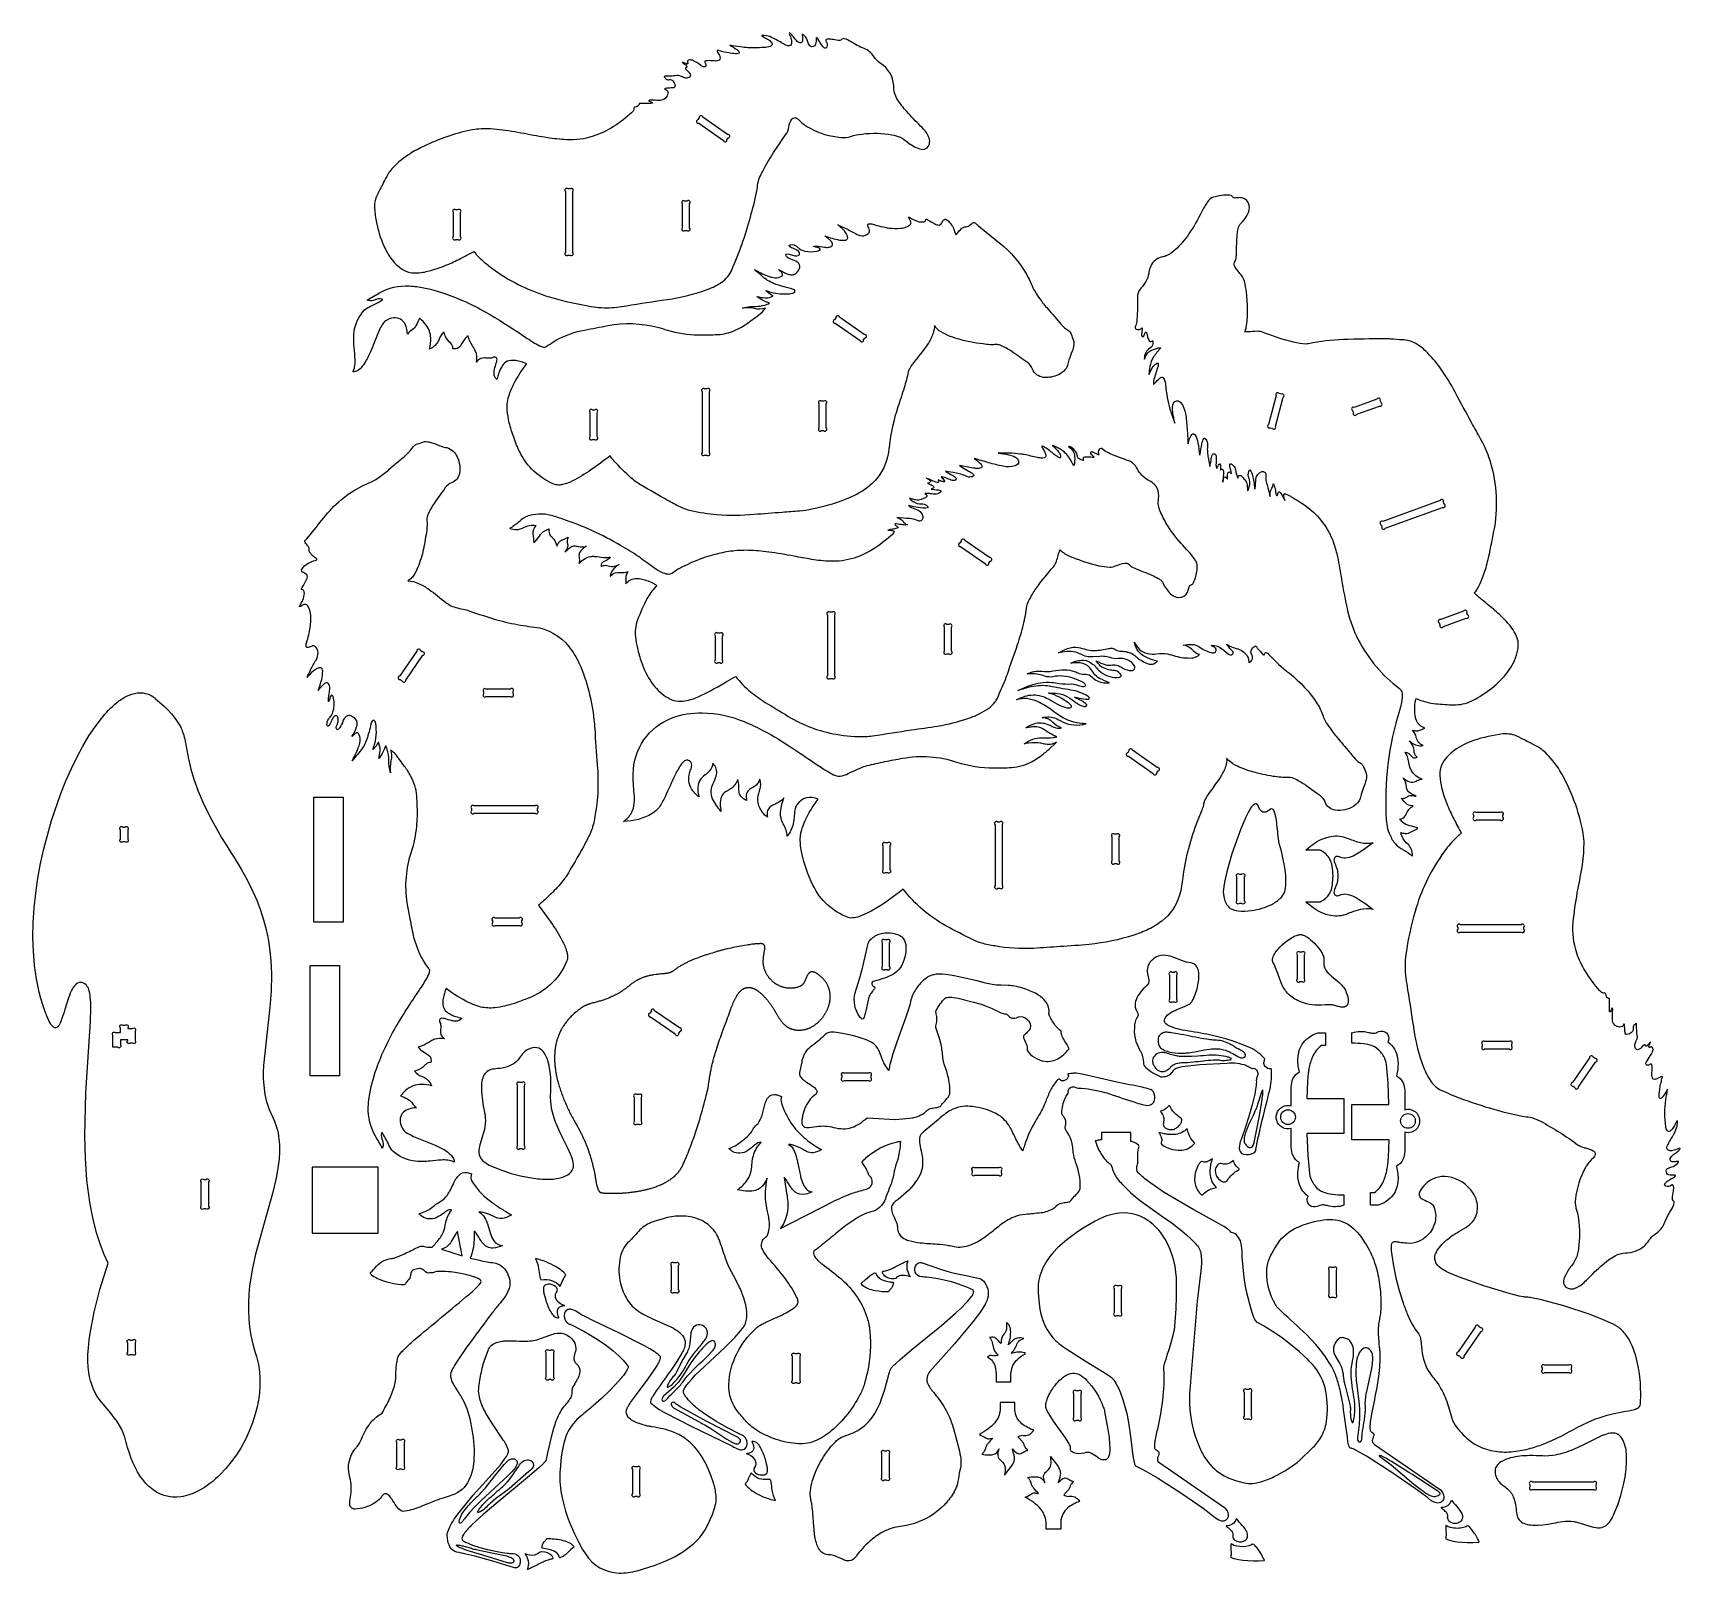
# Model space of a CAD drawing. Extents: x -2280 to 407, y -1036 to 1477.
import ezdxf

# ---------------------------------------------------------------- set-up
doc = ezdxf.new("R2010")
doc.units = 0
doc.header["$MEASUREMENT"] = 0
doc.layers.get('0').update_dxf_attribs({"linetype": 'CONTINUOUS'})

msp = doc.modelspace()

# ---------------------------------------------------------------- linework, layer by layer
for points in [[(-1296.1, 1356.7, 0.142837), (-1299.3, 1355.5, 0.299758), (-1299.8, 1353.4, -0.225991), (-1300.4, 1350.4, -0.09232), (-1303.3, 1346.9, -0.037544), (-1332.8, 1324.4, -0.058932), (-1366, 1308.6, -0.093512), (-1409.4, 1302.9, -0.024982), (-1440.7, 1306.2, -0.007114), (-1458.5, 1309.1, 0.004603), (-1499, 1316.5, 0.031877), (-1538.2, 1320.8, 0.057032), (-1566.2, 1318.5, 0.058995), (-1641.7, 1292.7, 0.023354), (-1664.6, 1280.2, 0.06408), (-1692.8, 1257.2, 0.034102), (-1699.1, 1249.3, 0.023633), (-1706.3, 1236.6, 0.001351), (-1718.4, 1212.6, 0.109745), (-1722.8, 1193.9, 0.040663), (-1719.9, 1170.5, 0.059281), (-1707.4, 1129.6, 0.04222), (-1696.6, 1110.3, 0.096163), (-1676.2, 1090.7, 0.136015), (-1657.4, 1085.5, 0.061795), (-1635.7, 1088.3, 0.049026), (-1596.6, 1102.3, 0.008195), (-1585.4, 1107.7, 0.004886), (-1560.5, 1120.5, 0.047739), (-1543.7, 1103.3, 0.038445), (-1514.8, 1082, 0.077962), (-1426, 1043.2, 0.03169), (-1360.8, 1029.8, 0.059083), (-1327.4, 1029.7, 0.01782), (-1311.7, 1031.9, -0.008067), (-1245.1, 1042.2, 0.04967), (-1183, 1057.3, 0.051387), (-1158.4, 1069.1, 0.07159), (-1146.2, 1079.8, 0.062994), (-1139.8, 1090.7, 0.035702), (-1109.4, 1176.8, 0.013722), (-1099.3, 1216.9, 0.033619), (-1097.8, 1228.6, -0.072498), (-1094.4, 1241.4, -0.031161), (-1089.5, 1251.7, -0.035937), (-1052, 1310.7, 0.11535), (-1046.9, 1324.2, -0.084781), (-1042, 1336.6, -0.375127), (-1034.1, 1338.3, -0.065697), (-1032.3, 1337.1, -0.019998), (-1027.4, 1332.2, 0.06837), (-1012.2, 1321.7, 0.098197), (-962.1, 1306.6, 0.104378), (-945.9, 1308.4, -0.059936), (-927.2, 1312.2, -0.072381), (-878.6, 1311.2, -0.13522), (-853.5, 1299.2, 0.075756), (-833.8, 1288.2, 0.211381), (-823.4, 1288.5, 0.215333), (-817.6, 1296.3, 0.155186), (-817.9, 1305.7, 0.070609), (-822.5, 1314.5, 0.044923), (-831.8, 1325.3, -0.016436), (-854.5, 1348.8, -0.040496), (-869.7, 1368.7, -0.146493), (-875.8, 1391.2, 0.244161), (-897.2, 1427.6, -0.101004), (-908, 1438.9, 0.138306), (-923.9, 1451.9, -0.029463), (-935.3, 1456.9, -0.01419), (-946.2, 1463.2, 0.055098), (-955.8, 1467.7, 0.319688), (-960.7, 1466.3, -0.156111), (-963.6, 1465.1, -0.073955), (-974.5, 1466.3, 0.048158), (-983.4, 1467, 0.059129), (-985.5, 1466.6, 0.526747), (-986.1, 1463.2, -0.312495), (-985.4, 1453.3, -0.421085), (-989, 1452.8, -0.065588), (-993.5, 1457.9), (-999.5, 1467.5, -0.052954), (-1000.8, 1469.2, 0.511332), (-1002.1, 1469.3, 0.18989), (-1002.4, 1468.5, -0.073247), (-1003.1, 1458.7, -0.294765), (-1007.1, 1455.1, -0.358757), (-1013.9, 1457.7, -0.085538), (-1015.2, 1460.9, 0.156816), (-1022.1, 1473.4, 0.046439), (-1023.5, 1474.6, 0.533494), (-1025.1, 1473.6, -0.079446), (-1024.4, 1465.1, -0.297828), (-1027.4, 1461.2, -0.169332), (-1030, 1461.5, -0.089949), (-1033, 1463.5, -0.03812), (-1038, 1469, -0.002892), (-1043.4, 1475.9, 0.199713), (-1045.9, 1477.2, 0.161984), (-1045.9, 1474.8, -0.035241), (-1043, 1466.8, -0.09194), (-1042.6, 1460.1, -0.17602), (-1044.3, 1456.9, -0.101386), (-1045.7, 1456.2, -0.145417), (-1051.5, 1457.2, -0.035253), (-1056.4, 1459.9, 0.020019), (-1074.9, 1470, 0.079414), (-1086.8, 1473.1, 0.041662), (-1091.1, 1473.1, 0.196999), (-1090.1, 1471.7, 0.00418), (-1083.1, 1468, -0.042823), (-1076.5, 1463.4, -0.075371), (-1074.3, 1460.6, -0.381176), (-1075.5, 1456.2, -0.07786), (-1077.3, 1455.3, -0.076994), (-1086.9, 1453.4, -0.005823), (-1101.9, 1452.7, -0.037168), (-1125.4, 1454.3, -0.00915), (-1143, 1457, 0.032734), (-1138.1, 1454.3, -0.029272), (-1132.9, 1450.7, -0.051916), (-1129, 1447.9, -0.111328), (-1127.6, 1445.7, -0.281222), (-1128, 1444.4, -0.174885), (-1131.9, 1443.1, -0.043748), (-1136.3, 1443.5, -0.03235), (-1160.5, 1448, 0.055775), (-1162.5, 1448.6, 0.53975), (-1163.8, 1446.7, 0.090686), (-1162.4, 1444.6, -0.117087), (-1158.8, 1436.4, -0.270419), (-1160.5, 1432.8, -0.129193), (-1166.7, 1431.4, -0.004521), (-1177, 1432, 0.050816), (-1182.3, 1431.6, 0.450055), (-1183.8, 1429.1, 0.148034), (-1183, 1427.4, -0.331922), (-1182.7, 1422.5, -0.125177), (-1183.5, 1422, -0.167581), (-1188.5, 1423, -0.039156), (-1190.6, 1424.2, 0.063094), (-1204.1, 1432.6, 0.147875), (-1210.3, 1433, 0.531295), (-1211.4, 1428.6, -0.295731), (-1211.5, 1426.7, -0.218572), (-1212.4, 1426.6, -0.053055), (-1217.7, 1428.6, 0.04586), (-1220.4, 1429.3, 0.030592), (-1215.1, 1424.9, -0.141728), (-1213.3, 1422.2, -0.341933), (-1214, 1421, -0.082451), (-1215.1, 1420.5, 0.467813), (-1215.3, 1419.1, 0.060776), (-1212.2, 1415.6, -0.065831), (-1207.9, 1410.3, -0.439605), (-1210.2, 1404.3, -0.177985), (-1216.2, 1403.7, -0.084436), (-1220.5, 1405.4, 0.182455), (-1233, 1407.4, -0.044623), (-1241.4, 1406.6, -0.014495), (-1248.3, 1406.4, 0.117121), (-1249.8, 1406.1, 0.10902), (-1250.4, 1405.6, 0.044578), (-1248.8, 1404.2, 0.022359), (-1247, 1402, 0.237887), (-1241.4, 1401, -0.234438), (-1236.2, 1399, -0.100177), (-1234, 1396, -0.098276), (-1232.3, 1391.1, -0.334011), (-1234.6, 1387.9, -0.093893), (-1236.3, 1387.6, 0.046442), (-1241.7, 1387.1, -0.006097), (-1246.4, 1386.9, 0.096081), (-1249.5, 1386.1, 0.139469), (-1249.1, 1385.6, -0.356492), (-1244.2, 1378.8, -0.353544), (-1254.7, 1367.3, -0.049224), (-1262.3, 1367.2, 0.008852), (-1271.8, 1367.5, 0.12059), (-1275.5, 1366.6, 0.054751), (-1273, 1365.1, -0.032943), (-1270.6, 1364.4, -0.283515), (-1269.3, 1362.7, -0.091176), (-1274.3, 1362.1, 0.010028), (-1279.3, 1362.2, -0.004296), (-1290.9, 1362.2, -0.277745), (-1294.1, 1357.3, -0.083981)], [(-1193.9, 1329.9), (-1153.6, 1301.9, 1), (-1147.7, 1302.9), (-1145.7, 1305.8, 1), (-1146.7, 1311.7), (-1187.1, 1339.7, 1), (-1193, 1338.7), (-1195, 1335.8, 1)], [(-1411.3, 1218.4), (-1411.3, 1118.9, 1), (-1407.1, 1114.7), (-1403.6, 1114.7, 1), (-1399.3, 1118.9), (-1399.3, 1218.4, 1), (-1403.6, 1222.7), (-1407.1, 1222.7, 1)], [(-237.7, 714.4, -0.040772), (-239.6, 722.7, -0.462979), (-237.6, 725.1, -0.128791), (-235.4, 724.8, -0.049562), (-197.7, 700.8, -0.147565), (-157.6, 643.3, -0.025581), (-151.9, 622.4, -0.013372), (-145.2, 585.4, 0.015224), (-135.3, 534.3, 0.057868), (-118.2, 487.1, 0.111184), (-50.5, 407.2, -0.200682), (-46.5, 399.8, -0.073309), (-47.4, 384.6, -0.029023), (-50.3, 373, 0.090055), (-72.4, 193.3, 0.106437), (-64.5, 164.7, 0.043726), (-59.9, 156.8, 0.097324), (-48, 146.3, -0.029783), (-33.7, 137.4, -0.018141), (-29.2, 133.9, 0.085694), (-31.6, 145.8, 0.113279), (-37.5, 153.9, -0.172395), (-48.6, 172.6, 0.15305), (-47, 172, 0.082138), (-40.6, 170.8, 0.051844), (-38.5, 171, 0.06517), (-29.3, 174.5, -0.010374), (-20.5, 179, 0.067193), (-33.9, 183.5, -0.126116), (-45.6, 189.4, -0.021172), (-50.6, 194.5, 0.219053), (-41.4, 199.5, 0.049125), (-38.5, 205.2, -0.105175), (-31.7, 213.6, -0.031883), (-28.2, 216.1, -0.144272), (-38, 218.3, -0.051908), (-39.4, 219.4, -0.010503), (-48.2, 228.4, 0.144221), (-40.4, 229.4, 0.053539), (-37.4, 231.4, -0.166104), (-30.4, 232.8, -0.03772), (-23.4, 231.6, -0.044542), (-26.9, 233.2, -0.011487), (-33.8, 237.3, -0.240347), (-39.4, 246.6, 0.139622), (-44.6, 261.5, 0.089887), (-34.5, 255.2, 0.217327), (-23.4, 256.3, -0.074916), (-16.1, 259.4, -0.04447), (-13.5, 259.7, -0.202975), (-31.6, 274.2, -0.053822), (-34.1, 281, -0.017577), (-36.6, 292.2, 0.065788), (-39.7, 300.7, 0.038588), (-41.7, 303.7, -0.213749), (-30.9, 296.9, 0.180505), (-26.3, 294.2, 0.085795), (-24.5, 294.3, 0.055747), (-21.8, 295.3, -0.16982), (-26.6, 302.9, -0.029013), (-26.8, 307, 0.124388), (-29.6, 315, 0.037477), (-34.8, 321.8, 0.172299), (-17.6, 314.1, 0.069621), (-12.3, 314.6, -0.260544), (-23.3, 328, 0.145007), (-29.4, 339.4, 0.032657), (-22.6, 338.5, 0.101739), (-16.2, 339.9, -0.015311), (-9.2, 342.8, -0.229171), (-23, 355.4, -0.079183), (-25.5, 366.4, -0.057845), (-25, 385.3, -0.068263), (-23.3, 391.1, 0.086745), (8.7, 382.7, 0.019665), (37.8, 380.8, 0.11819), (67.1, 387.2, 0.027778), (76.4, 392.2, 0.043529), (107, 414, 0.06709), (130.9, 441.5, 0.10947), (143, 475, 0.136956), (139.7, 494, 0.081604), (123.9, 516.7, 0.024966), (105, 534.6, 0.004518), (85, 551.4, -0.009427), (71.9, 562.8, 0.05985), (87.5, 595.6, 0.033488), (94.6, 621.1, 0.004868), (104.6, 670.6, 0.12504), (95.3, 784.8, 0.042419), (81.7, 814.8, 0.00249), (66.8, 841.6, -0.002268), (40.2, 890.9, 0.032317), (15.6, 930.7, 0.039698), (-7.8, 958.1, 0.056565), (-23.8, 970.3, 0.125464), (-46.2, 976.4, -0.009386), (-65.1, 977.7, 0.014605), (-74.5, 978, 0.007702), (-142.2, 976.9, 0.046505), (-199.1, 969.9, -0.040768), (-203.2, 969.6, -0.048831), (-223.4, 972.5, -0.03478), (-273, 988.4, 0.10837), (-283, 990.3, 0.01146), (-298.1, 989.3, -0.017336), (-303.7, 989.2, 0.129207), (-300.6, 996.3, 0.047421), (-298.6, 1022.9, 0.025874), (-300.2, 1053.8, 0.033105), (-303.7, 1072.4, 0.076913), (-307.8, 1081.1, 0.036415), (-312.1, 1086.1, -0.052159), (-319.3, 1096.3, -0.291498), (-318.7, 1105, 0.100968), (-317, 1110.9, 0.019815), (-316.8, 1118.1, -0.005973), (-315.3, 1148.3, -0.016783), (-313.9, 1157.7, -0.161306), (-309.3, 1166.4, 0.089163), (-300.7, 1177.3, 0.127736), (-295.6, 1192.1, 0.279506), (-303.3, 1206.5, 0.112324), (-309.6, 1208.4, 0.051412), (-317.2, 1207.9, -0.16524), (-322, 1208.7, -0.092947), (-323.8, 1210.7, 0.125953), (-325.4, 1211.8, 0.057677), (-330.7, 1212.5, 0.067401), (-344.4, 1211.6, 0.026223), (-354, 1209.3, 0.177324), (-363.7, 1201.5, 0.037854), (-373.7, 1184.9, -0.038532), (-394.2, 1149.3, -0.049801), (-416.6, 1123.1, -0.077668), (-430, 1113.9, -0.055971), (-437.2, 1111.8, 0.130894), (-451.5, 1104.3, 0.127166), (-457.6, 1094.1, 0.038662), (-459.7, 1084.7, -0.075245), (-464.2, 1071.8, -0.030197), (-466.5, 1068.1, -0.007341), (-473.7, 1059, 0.135954), (-477.8, 1048.8, 0.026991), (-478.2, 1044.2), (-478.3, 1023.5, -0.031564), (-479.4, 1006.4, -0.056242), (-481.7, 997.6, 0.272827), (-481.3, 994.8, 0.229465), (-474.7, 993.4, 0.099194), (-472.8, 994.4, -0.031572), (-470.6, 996.1, -0.080858), (-470.9, 990.5, 0.013761), (-471.5, 984.6, 0.20006), (-470.7, 982.1, 0.432905), (-467.7, 982.6, 0.063666), (-465.4, 988.2, -0.247859), (-464, 989.6, -0.082897), (-462.4, 984.8, 0.030457), (-460.4, 977.8, 0.051747), (-458.8, 974.6, 0.306496), (-455.9, 973.8, 0.173615), (-453.4, 975.6, -0.060536), (-453.5, 967.9, -0.169479), (-455.8, 964.2, 0.145464), (-463.1, 957.8, 0.128949), (-466.9, 947.8, 0.052774), (-466.8, 944.8, -0.109176), (-461.1, 955.2, -0.117563), (-453.8, 960.1, -0.084076), (-440.1, 963.6, 0.033272), (-451.9, 948.5, 0.101105), (-458, 932.7, 0.029524), (-459.3, 919.7, -0.018868), (-453.9, 930.7, -0.124912), (-447.2, 937.9, -0.133567), (-445.3, 938.5, -0.211507), (-444.6, 938.1, -0.143071), (-444.6, 933.7, -0.009734), (-451.5, 911.7, 0.110694), (-452, 903.5, 0.132252), (-450.7, 904.5, -0.063855), (-440.4, 914.7, -0.459191), (-435.5, 913.7, -0.075498), (-433.1, 907.3, -0.027738), (-431.6, 897.4, 0.018906), (-428.8, 877.5, 0.042026), (-417.2, 840.4, -0.016788), (-420.4, 857.4, -0.048138), (-420.8, 867.4, -0.09246), (-419.3, 873.1, -0.227671), (-413.8, 877.1, -0.189015), (-409.5, 875.9, -0.088625), (-406.8, 873.2, -0.11703), (-399.8, 856.2, -0.021319), (-397.1, 831.4, -0.00174), (-395.6, 806.6, -0.062294), (-390.6, 820.5, -0.121512), (-388.1, 823, -0.361151), (-384.6, 822.2, -0.073956), (-383.8, 821.1, -0.067967), (-379.7, 808.2, -0.015404), (-376.6, 788.3, 0.039815), (-375.1, 794.4, -0.026904), (-372.3, 809.7, -0.022071), (-370.9, 814, -0.271564), (-368.9, 815.8, -0.186502), (-368, 815.5, -0.174188), (-364.3, 809.5, -0.078441), (-364, 802.4, 0.041838), (-363.9, 793.4, 0.021178), (-362.7, 784.6), (-359.9, 769.9, 0.047984), (-359.1, 774.2, 0.008778), (-357.3, 784.7, -0.090626), (-355.7, 789.3, -0.520928), (-350.9, 789.3, -0.126081), (-349.6, 784.1, -0.004085), (-350, 772.5, 0.095126), (-348.9, 766.4, -0.045265), (-346.5, 770.8, -0.042376), (-344.9, 773.3, -0.123571), (-343.8, 774, -0.31691), (-343.2, 773.7, -0.125343), (-342.4, 770.5), (-342.6, 763.7, -0.149927), (-340.5, 765.4, -0.353541), (-338.6, 764.7, -0.139967), (-337.9, 762.1, -0.018029), (-338.9, 744, -0.091352), (-338.2, 748.7, -0.081701), (-337.3, 751.7, -0.428919), (-334, 752.1, -0.061096), (-331.4, 749, -0.016896), (-330.9, 758.5, -0.41913), (-328.1, 760.8, -0.136339), (-327, 760.3, -0.037085), (-324.5, 757.8, -0.01849), (-327.4, 769.8, -0.040065), (-327.6, 772.9, -0.535475), (-325.4, 774.1, -0.054893), (-321.8, 771.4, -0.124886), (-318.2, 764.1, -0.009056), (-316.7, 757.1, 0.07693), (-314.3, 750.9, -0.132825), (-312.6, 754.5, -0.352835), (-309.4, 754.9, -0.117362), (-307.8, 753.5, 0.007817), (-303.2, 748.5, -0.158132), (-299.2, 739.6, -0.027287), (-298.8, 733.7, 0.016373), (-298.5, 729.8, 0.070756), (-296.8, 732.7, 0.139796), (-295.5, 748.3, 0.017005), (-297, 753.1, -0.232909), (-294.8, 764.2, -0.098984), (-290.4, 755, -0.027964), (-288.4, 744.9, -0.008174), (-286.9, 732.5, 0.130097), (-285.6, 737.1, -0.024215), (-285.3, 743.4, -0.00918), (-285.1, 749.4, -0.308176), (-275.2, 761.3, -0.452621), (-268.6, 756.6, -0.047988), (-268.9, 752.8, 0.071036), (-268.1, 744.9, 0.016355), (-265.3, 734.7, -0.004463), (-261.8, 721, -0.087575), (-261.2, 729.6, -0.104557), (-258.8, 734.1, 0.158869), (-256.6, 741.7, -0.06344), (-253.7, 733.3, -0.013544), (-251.8, 723.3, 0.155344), (-250.8, 721.8, 0.139595), (-248.9, 725, -0.042289), (-247.6, 728.7, -0.17433), (-245.5, 727.3, -0.053857), (-240.6, 719.3, 0.018107)], [(-1594.3, 1184.2), (-1594.3, 1144.7, 1), (-1590.1, 1140.4), (-1586.6, 1140.4, 1), (-1582.3, 1144.7), (-1582.3, 1184.2, 1), (-1586.6, 1188.4), (-1590.1, 1188.4, 1)], [(-1220.6, 1198.6), (-1220.6, 1159.1, 1), (-1216.4, 1154.8), (-1212.9, 1154.8, 1), (-1208.6, 1159.1), (-1208.6, 1198.6, 1), (-1212.9, 1202.8), (-1216.4, 1202.8, 1)], [(-1424.6, 976.8, -0.079043), (-1380.1, 992.3, 0.003836), (-1342, 999.7, -0.112726), (-1260.9, 996.9, -0.018382), (-1245, 992.1, 0.066441), (-1194.9, 984.5, 0.018178), (-1162.4, 985.1, 0.088482), (-1135.6, 991.5, 0.055063), (-1117.1, 1001.6, 0.006398), (-1095.9, 1017, 0.080548), (-1085, 1028.1, -0.151445), (-1103.5, 1027.6, 0.085207), (-1122.2, 1028.3, -0.049272), (-1109.8, 1030.7, -0.020161), (-1100.7, 1030.9, 0.066512), (-1086.1, 1033.1, 0.011947), (-1078.3, 1035.7, 0.051817), (-1081.1, 1037.2, -0.048321), (-1093.8, 1043.4, -0.039551), (-1099, 1047.3, 0.062515), (-1085.2, 1045, 0.119061), (-1072.4, 1048, -0.067947), (-1081.6, 1054.2, -0.031119), (-1084.1, 1056.8, 0.003824), (-1076.2, 1054.2, 0.086554), (-1045.9, 1051.6, 0.027734), (-1040.9, 1052.5, 0.075362), (-1037.6, 1053.9, 0.272317), (-1036.8, 1056.4, 0.153628), (-1037.3, 1057.3, 0.107668), (-1041.9, 1059.8, 0.00468), (-1058.9, 1064.2, -0.07117), (-1081.4, 1073.4, -0.038302), (-1089.3, 1079.4, 0.005101), (-1102.8, 1091, 0.032398), (-1082, 1080.8, 0.071511), (-1068.9, 1077.6, 0.147983), (-1058.4, 1080.3, 0.230176), (-1056.9, 1082.4, 0.118083), (-1057, 1083.3, 0.105765), (-1059.9, 1087.5, -0.046792), (-1063.3, 1091.2, 0.063509), (-1046.9, 1083.2, 0.099865), (-1040.3, 1082.6, 0.147904), (-1034.8, 1085.2, 0.151784), (-1028.9, 1094.5, 0.277411), (-1031.9, 1102.4, 0.083251), (-1035.4, 1104.6), (-1043.5, 1107.9, -0.082674), (-1050.4, 1112.3, -0.10502), (-1051.9, 1114.5, -0.449585), (-1050.9, 1116.3, -0.120739), (-1046.5, 1116.2, 0.006927), (-1038.9, 1113.8, 0.136853), (-1031.8, 1113.8, 0.406145), (-1029.3, 1118.1, 0.178601), (-1034.2, 1123, 0.029653), (-1042.3, 1126.6, -0.097317), (-1045.5, 1128.7, -0.102957), (-1046.3, 1129.9, -0.320962), (-1045.7, 1131.1, -0.184478), (-1044, 1131.7, -0.183243), (-1034.1, 1129, -0.021923), (-1029.9, 1125.4, 0.114375), (-1020.9, 1121.3, 0.098572), (-1001.1, 1121.1, 0.06385), (-997.2, 1122.5, 0.073001), (-995.9, 1123.4, 0.256419), (-995.9, 1124.5, 0.211404), (-998.6, 1126.5, -0.028929), (-1002.9, 1127.8, -0.06355), (-1006, 1128.8, -0.362139), (-1006.1, 1129.1, -0.362139), (-1005.9, 1129.2, -0.075257), (-1002.3, 1129.5, -0.017274), (-988.7, 1127.6, 0.054482), (-981.9, 1127.4, 0.051034), (-978.8, 1128.1, 0.22447), (-975.6, 1131.6, 0.181687), (-976, 1134.6, 0.08075), (-979.1, 1138.5, 0.026791), (-982.9, 1141.8, -0.007244), (-988.1, 1146.1, 0.050209), (-964.2, 1139.3, 0.079281), (-953.9, 1139.2, 0.401951), (-950.8, 1143, 0.111892), (-954.5, 1151.7, 0.068627), (-962.3, 1160.4, 0.017085), (-967.1, 1164.3, -0.024527), (-947.7, 1155, 0.027899), (-935.1, 1148.1, 0.126008), (-924.6, 1146.3, 0.22989), (-915.4, 1152.3, 0.184261), (-915.1, 1154.9, -0.014914), (-917.9, 1163, -0.261559), (-917.4, 1165.5, -0.168414), (-916.6, 1165.8, -0.088315), (-909.8, 1165.1, 0.042931), (-882.9, 1158.9, 0.051766), (-864.8, 1158.4, 0.074134), (-853.5, 1161.2, 0.060908), (-849.4, 1163.6, 0.278394), (-847.9, 1169, 0.082859), (-849.9, 1173.5), (-851.1, 1175.5, -0.116267), (-851.6, 1176.7, -0.29966), (-851.2, 1176.7, -0.076836), (-849.5, 1176, 0.061445), (-835.9, 1169.7, 0.078079), (-828.5, 1168.7, 0.142308), (-824.7, 1170, 0.148609), (-823.5, 1171.8, -0.069316), (-823.2, 1173.4, -0.118912), (-820.4, 1172.4, 0.029215), (-808.4, 1165.5, 0.102116), (-801.8, 1163.8, 0.233889), (-798.2, 1165.8, 0.021879), (-795, 1171.2, -0.192623), (-792.5, 1173.3, -0.224041), (-789.7, 1172.6, -0.099646), (-780.7, 1162.8, -0.036716), (-778.3, 1158.4, -0.011422), (-775.7, 1150.8, 0.048518), (-774.3, 1148, 0.068613), (-771.8, 1150.5, -0.043007), (-765.3, 1157.9, -0.065782), (-761.5, 1160.4, -0.147347), (-757.8, 1160.8, 0.153593), (-753.7, 1162, 0.028021), (-747.6, 1166.9, -0.130856), (-745.5, 1167.9, -0.10524), (-744.3, 1167.8, -0.100076), (-740.8, 1165.4, 0.012647), (-737.6, 1162.4, 0.004974), (-702.4, 1133.9, -0.097683), (-658.7, 1082.5, -0.025447), (-651.6, 1067.8, 0.057048), (-637.5, 1043.2, 0.020448), (-624.5, 1027.1, -0.002705), (-602.3, 1001.5, 0.076681), (-590.7, 991.6, -0.121344), (-586.1, 985.5, 0.024259), (-582.5, 975.6, -0.118792), (-581.9, 968.6, -0.05738), (-584.7, 957.7, 0.008831), (-589.9, 943.7, 0.02587), (-592.2, 934.8, -0.147884), (-598.4, 925.2, -0.09944), (-610.4, 918, -0.118237), (-631.9, 915.2, -0.267266), (-649.3, 928.6, 0.154765), (-657.6, 939.5, -0.002283), (-683.3, 957.4, 0.048306), (-700.9, 967.1, 0.05585), (-706.8, 968.7, 0.051464), (-713, 968.5, -0.044974), (-724.3, 969, -0.038064), (-767.6, 976.9, -0.061053), (-798.4, 989.2, -0.120014), (-809.2, 999.8, -0.06348), (-810.1, 992.1, -0.074184), (-817.5, 974, -0.02738), (-824.6, 963.1, -0.006022), (-844.7, 937.4, 0.030562), (-849.7, 929.9, 0.058133), (-851.9, 924.3, -0.017574), (-858.8, 898, -0.003165), (-868.8, 867.1, 0.050038), (-883.3, 801.9, -0.021631), (-885.8, 785.7, -0.154733), (-910.8, 742.1, -0.087497), (-944.4, 720.2, -0.052454), (-1009.2, 699.9, -0.0211), (-1029.2, 696.9, -0.004593), (-1057.5, 694.8, 0.002667), (-1103.1, 691.2, -0.039032), (-1164.3, 690.8, -0.034607), (-1206.7, 697.4, -0.056044), (-1224.1, 703.7, -0.014219), (-1244.5, 714.3, -0.004957), (-1287.5, 739.2, -0.042438), (-1304.4, 751.4, -0.02345), (-1331.1, 778.1, -0.013891), (-1338.5, 786.9, -0.010842), (-1369.6, 764.2, -0.034041), (-1399.8, 746.2, -0.051132), (-1416.1, 740.2, -0.048395), (-1422.8, 739.4, -0.093249), (-1429.9, 741, -0.11009), (-1466.8, 766.1, -0.078041), (-1485.3, 792.5, -0.031575), (-1495.6, 817.4, -0.027342), (-1502.9, 841.2, -0.036065), (-1506.1, 861.8, -0.105446), (-1502.6, 887.5, -0.039511), (-1494.1, 906.8, -0.046926), (-1474.1, 937.4, 0.046955), (-1492.2, 942.5, 0.092654), (-1503.3, 942.3, 0.172462), (-1512.7, 936, 0.060351), (-1517.2, 928.9, 0.032585), (-1521, 918.6, -0.006243), (-1523.3, 911.7, -0.218533), (-1527.6, 921.8, -0.072741), (-1526.3, 930.6, 0.003821), (-1523.3, 941.2, 0.062879), (-1522.8, 944.9, 0.156778), (-1523.8, 947.2, 0.251342), (-1528.4, 948, 0.046514), (-1530.8, 947, -0.106571), (-1536.4, 946.3, 0.011804), (-1543.4, 946.9, 0.204784), (-1553.8, 943, 0.041014), (-1556.5, 940.1, 0.097399), (-1556.5, 953.5, 0.042551), (-1557.9, 957.6, 0.043414), (-1562.6, 966.4, -0.074631), (-1570.1, 983, 0.1046), (-1576, 977, -0.003713), (-1582.1, 967.2, -0.09619), (-1586.7, 963, -0.143051), (-1591.8, 961.8, -0.055113), (-1594.8, 962.3, 0.18044), (-1598.9, 971.5, -0.154482), (-1609.3, 988.9, 0.16158), (-1618, 976, -0.079709), (-1622.4, 968.6, -0.079523), (-1628.5, 963.6, -0.030025), (-1633.1, 961.2, 0.068509), (-1630.9, 979.8, 0.149832), (-1638.4, 1000.3, 0.055498), (-1649.3, 1011.8, -0.032422), (-1654.8, 1000.1, -0.108806), (-1661.1, 993, 0.067676), (-1669.1, 985.6, 0.113347), (-1672.5, 1001.8, 0.319612), (-1691.4, 1012.3, 0.128593), (-1705.6, 1006.7, 0.084964), (-1710.1, 1001.1, 0.035779), (-1715, 991.9, 0.002757), (-1728.4, 959.4, -0.025513), (-1737.3, 941.1, -0.049967), (-1744.6, 930.8, -0.101074), (-1752, 925.3, -0.115958), (-1758, 924.4, 0.097611), (-1755.1, 931.6, 0.065285), (-1754.2, 943.6, 0.009169), (-1756, 964.4, -0.050823), (-1755.9, 989.5, -0.162457), (-1738.8, 1025.2, -0.078237), (-1729.5, 1031.2, 0.034949), (-1716.9, 1037.3, 0.006977), (-1708.9, 1042.3, 0.118672), (-1718.3, 1042.8, 0.043278), (-1723, 1041.1, -0.11403), (-1731.5, 1040.5, -0.022874), (-1734.9, 1041.1, -0.009193), (-1714.8, 1053, -0.140481), (-1666, 1064.4, -0.028748), (-1653.6, 1063.2, -0.046098), (-1609.7, 1052.5, -0.048161), (-1541.1, 1021.6, -0.019677), (-1483, 985, 0.006202), (-1464, 972.7, 0.012573), (-1453.8, 966.8, 0.057494), (-1446.9, 964.3, 0.229435), (-1442.2, 965.5, -0.030215), (-1436.3, 969.5, -0.020905)], [(-971, 1003.4), (-930.7, 975.3, 1), (-924.8, 976.4), (-922.8, 979.3, 1), (-923.8, 985.2), (-964.2, 1013.2, 1), (-970.1, 1012.1), (-972.1, 1009.3, 1)], [(-1188.4, 891.9), (-1188.4, 792.4, 1), (-1184.2, 788.2), (-1180.7, 788.2, 1), (-1176.4, 792.4), (-1176.4, 891.9, 1), (-1180.7, 896.2), (-1184.2, 896.2, 1)], [(-252, 885.7), (-264.6, 838.2, 1), (-261.5, 833), (-258.1, 832.1, 1), (-253, 835.1), (-240.4, 882.6, 1), (-243.4, 887.8), (-246.8, 888.7, 1)], [(-1371.4, 857.7), (-1371.4, 818.2, 1), (-1367.2, 813.9), (-1363.7, 813.9, 1), (-1359.4, 818.2), (-1359.4, 857.7, 1), (-1363.7, 861.9), (-1367.2, 861.9, 1)], [(-997.7, 872.1), (-997.7, 832.5, 1), (-993.5, 828.3), (-990, 828.3, 1), (-985.7, 832.5), (-985.7, 872.1, 1), (-990, 876.3), (-993.5, 876.3, 1)], [(-120.4, 854.9), (-83.3, 868.4, 1), (-80.8, 873.9), (-82, 877.2, 1), (-87.4, 879.7), (-124.5, 866.2, 1), (-127.1, 860.8), (-125.9, 857.4, 1)], [(-1645.2, -32.4, -0.067835), (-1659, 4.3, -0.007492), (-1665.1, 34.7, -0.011616), (-1669.4, 57.6, -0.116005), (-1662.4, 141.1, 0.058729), (-1653.8, 182.6, 0.034588), (-1652.9, 214.4, 0.017223), (-1653.7, 232.3, 0.101289), (-1663.9, 265, 0.039687), (-1673.6, 280.1, 0.002555), (-1684.4, 295.1, 0.046825), (-1692.1, 303.8, 0.03239), (-1696.6, 307.2, -0.141383), (-1695.8, 289.6, 0.095027), (-1696.7, 270.1, -0.080435), (-1699.3, 290.3, 0.080215), (-1702.1, 308.2, 0.016458), (-1704.1, 313.9, 0.060426), (-1705.6, 311.2, -0.049165), (-1711.8, 298.5, -0.038745), (-1715.7, 293.2, 0.052805), (-1713.5, 305.3, 0.133268), (-1716.4, 319.8, -0.100181), (-1725.2, 308.1, 0.112683), (-1720, 345.6, 0.025479), (-1721, 351.8, 0.199166), (-1723.4, 355.4, 0.239362), (-1724.9, 355.4, 0.162909), (-1727.6, 352.3, 0.046713), (-1728.5, 349.5, -0.027488), (-1735.3, 324.7, -0.084717), (-1745.9, 305.2, -0.01214), (-1754.8, 294.9, 0.013043), (-1759.4, 289.5, 0.043966), (-1747.9, 313.8, 0.067499), (-1746, 323.8, 0.147675), (-1748.9, 334.2, 0.276984), (-1751.3, 335.3, 0.14629), (-1755.7, 332.6, -0.047142), (-1759.6, 329, 0.054033), (-1752.4, 343.2, 0.049008), (-1750.9, 349.1, 0.243874), (-1754.9, 358.8, 0.122491), (-1762.4, 363.2, 0.284407), (-1770.8, 360.4, 0.094414), (-1774.2, 354, -0.063711), (-1779, 343.9, -0.08538), (-1782.3, 340.6, -0.528978), (-1784.8, 341.4, -0.127217), (-1784.6, 345.8, 0.013968), (-1782.1, 353.8, 0.139277), (-1782.3, 360.8, 0.379421), (-1786.6, 362.9, 0.144681), (-1790.9, 359, 0.046032), (-1794.9, 350.3, -0.116081), (-1797.5, 346.4, -0.458736), (-1799.6, 346.7, -0.154243), (-1800.2, 348.1, -0.169345), (-1797.4, 358.1, -0.029638), (-1793.6, 362.6, 0.105602), (-1789.9, 370.8, 0.131829), (-1790.4, 394.4, 0.196275), (-1792.5, 396.5, 0.314844), (-1793.5, 396.1, 0.099362), (-1795.4, 392, -0.020501), (-1797, 386.6, -0.135581), (-1797.5, 386.1, -0.094612), (-1798, 389.7, -0.032815), (-1797.1, 396.2, 0.013265), (-1795.7, 406.2, 0.10414), (-1796.5, 413.6, 0.461234), (-1803.4, 416.1, 0.069383), (-1805, 415, 0.0462), (-1811.1, 408.3, -0.010825), (-1814.6, 404.1, 0.028618), (-1808.8, 422.3, 0.061215), (-1807.2, 435.6, 0.096451), (-1808, 439.3, 0.077242), (-1809, 440.8, 0.145762), (-1810.4, 441.4, 0.125517), (-1816, 440.1, 0.097963), (-1828.8, 430, 0.020473), (-1832.7, 425.2, -0.008383), (-1826.9, 438, -0.008378), (-1818.1, 453.8, 0.123306), (-1814.6, 465.9, 0.248359), (-1820, 476.5, 0.180514), (-1823.2, 477.3, 0.104371), (-1824.5, 476.7, -0.014831), (-1830.9, 474.4, -0.133821), (-1833.3, 474.5, -0.214295), (-1834.2, 475.6, -0.096233), (-1834.4, 477.3, -0.037845), (-1833.4, 482.7, 0.033358), (-1827.6, 507.1, 0.066497), (-1827.1, 529.9, 0.080817), (-1830.4, 540.3, 0.050035), (-1832.1, 542.9, 0.284757), (-1837.8, 544.3, 0.056058), (-1840.3, 543.3, 0.006873), (-1844.8, 540.7, -0.371157), (-1845.1, 540.8, -0.203127), (-1845, 541.5, 0.027111), (-1839.7, 551.8, 0.082729), (-1837, 562.9, 0.129258), (-1838.2, 567.3, 0.160552), (-1839.8, 568.6, 0.061662), (-1841.8, 569.1, -0.217243), (-1841.6, 570.2, -0.049454), (-1840.6, 572.3, 0.039618), (-1833.4, 585.1, 0.064607), (-1832.2, 589.5, 0.115536), (-1832.7, 592.4, 0.099346), (-1833.7, 593.7, 0.031186), (-1839.9, 597.5, -0.306776), (-1841.8, 601, -0.095935), (-1841.4, 601.8, -0.129919), (-1829.6, 612.5, -0.058338), (-1819.5, 616.5, 0.044065), (-1816.7, 617.5, 0.406655), (-1816.7, 618.3, 0.082254), (-1817.7, 619.4, 0.014271), (-1824.4, 624.9, -0.050808), (-1828.1, 629.4, -0.168135), (-1829.2, 634.4, 0.116354), (-1829.5, 636.8, 0.069199), (-1830.7, 639, 0.022223), (-1834.8, 644, -0.157613), (-1836.3, 647.2, -0.190606), (-1835.6, 649.4, -0.015052), (-1833.9, 651.2, 0.018427), (-1808.6, 682.3, -0.041389), (-1781.6, 711.7, -0.082685), (-1736.2, 740.7, 0.082802), (-1700.1, 764, -0.012858), (-1683, 778.5, 0.018215), (-1669.6, 790.3, 0.031423), (-1661, 799.9, -0.158538), (-1654.3, 806), (-1646.7, 808.6, -0.17078), (-1635.7, 810.2, -0.036), (-1629, 808.5, -0.005405), (-1613.2, 802.7, 0.032329), (-1604.8, 800.5, -0.13457), (-1594.2, 794.6, -0.132564), (-1584.5, 775.3, -0.102662), (-1583.9, 758.8, -0.254906), (-1597, 743.1, 0.145718), (-1607.2, 735.4, -0.001731), (-1624, 711.8, 0.034952), (-1634.9, 692.9, 0.092588), (-1637.1, 685.4, 0.009541), (-1637, 675.7, -0.024808), (-1637.6, 665.9, -0.021269), (-1642.8, 635, -0.039461), (-1651.9, 605.3, -0.055589), (-1659.7, 590.8, -0.056251), (-1664.9, 585.3, -0.047071), (-1668.2, 583.1, -0.09855), (-1650.8, 579, -0.05491), (-1633.5, 569, -0.01128), (-1606.5, 548, 0.017062), (-1600.7, 543.9, 0.072049), (-1590.3, 539.7), (-1587.3, 538.9, -0.01154), (-1575.2, 536.2, -0.018161), (-1571.2, 535.1, 0.016245), (-1518.6, 518.4, 0.026713), (-1480, 510.1, 0.00602), (-1461.8, 507.8, -0.194929), (-1405.8, 476.1, -0.065662), (-1388.6, 448.1, -0.076089), (-1364.7, 356.6, -0.010793), (-1363.4, 341.8, 0.004744), (-1359.3, 282.8, -0.024747), (-1358.3, 240.9, -0.020341), (-1359.9, 219.9, -0.006469), (-1362.7, 201.8, -0.054595), (-1369, 175.2, -0.023475), (-1371.6, 169.1, -0.003522), (-1381.4, 150.1, -0.006452), (-1410.1, 100.8, -0.028451), (-1413.1, 96.2, -0.035399), (-1431.9, 75.3, -0.014833), (-1449.2, 58.8, -0.01448), (-1455.3, 53.8, -0.005387), (-1437.5, 29.7, -0.027357), (-1418.5, -0.1, -0.036168), (-1410.7, -16.8, -0.047841), (-1408, -27.6, -0.133467), (-1409.5, -38.2, -0.195065), (-1466.2, -95.6, -0.018121), (-1495, -106.5, -0.046553), (-1526.3, -113.5, -0.084877), (-1549.5, -112.3, -0.046468), (-1568.5, -105.2, -0.057491), (-1605.8, -81.9, 0.040272), (-1610.7, -98.5, 0.059723), (-1611.3, -107.9, 0.204024), (-1604.7, -120.3, 0.066166), (-1596.9, -125, 0.023647), (-1590.3, -127.7, 0.004179), (-1580.1, -131, -0.221576), (-1590.3, -135.4, -0.049112), (-1596.3, -134.7, -0.022024), (-1608.4, -131.3, 0.07677), (-1613.4, -130.6, 0.368768), (-1616.6, -133.7, 0.167601), (-1615.9, -137.7, -0.142778), (-1614.7, -144.1), (-1615.3, -150.5, 0.226834), (-1610.7, -162.2, 0.029904), (-1608.5, -164.2, 0.120362), (-1624.3, -164.9, 0.054248), (-1630.9, -168, -0.037779), (-1644.9, -175.6, -0.03573), (-1651.4, -177.8, 0.108884), (-1644.5, -184.3, -0.023328), (-1634.4, -190.7, -0.304075), (-1630.7, -202.6, 0.172257), (-1639.1, -206, 0.015624), (-1643, -209.7, -0.126166), (-1657.3, -217, 0.159924), (-1644.5, -225.7, -0.169479), (-1632.6, -235.4, -0.028036), (-1629.6, -240.8, 0.054025), (-1645.6, -238.6, 0.187631), (-1672, -248.7, 0.035356), (-1680.3, -257.1, -0.026894), (-1669, -262.2, -0.12622), (-1660.6, -269.9, 0.023604), (-1656.4, -274.7, 0.028182), (-1654, -276.9, 0.121417), (-1670.9, -280.6, 0.316562), (-1680.7, -299.4, 0.113865), (-1675.8, -312.4, 0.104774), (-1671.1, -316.8, 0.048376), (-1658.9, -323.4), (-1626.2, -336.9, -0.026788), (-1608.7, -345.5, -0.056321), (-1598.3, -353.3, -0.091364), (-1593.8, -359.5, -0.117983), (-1592.8, -365.7, 0.113696), (-1602.9, -362.2, 0.038488), (-1613.6, -362, 0.010595), (-1632.1, -363.7, -0.045665), (-1655.6, -363.9, -0.160313), (-1692, -348.1, -0.107795), (-1699.3, -337.7, 0.018382), (-1705.1, -325.7, 0.010595), (-1710.8, -316.6, 0.14993), (-1710.8, -327.6, -0.142811), (-1708.8, -338.6, -0.043536), (-1709.5, -342.6, -0.009166), (-1721.3, -322.8, -0.136722), (-1732.9, -275.6, -0.034985), (-1731.4, -260.1, -0.047572), (-1719.5, -213, -0.049129), (-1685.8, -141.6, -0.013002), (-1665, -108.2, -0.001707), (-1646.2, -79.8, 0.028813), (-1634.2, -59.5, 0.117585), (-1632.7, -52.3, 0.068926), (-1635.4, -47.9, -0.004271), (-1642.1, -37.6, -0.014171)], [(-885.2, 666, -0.022736), (-877.5, 665.2, -0.071504), (-875.7, 664.5, -0.334129), (-875.3, 662.1, -0.122981), (-877.8, 658.9, -0.032953), (-905, 637.4, -0.07157), (-940.4, 620.2, -0.083624), (-979.5, 615.1, -0.032349), (-1009.9, 618.2, -0.008186), (-1038.6, 623.4, 0.01172), (-1079.7, 630.2, 0.026613), (-1112.7, 632.9, 0.036187), (-1142.1, 631.3, 0.030241), (-1167.5, 626, 0.068991), (-1227.1, 602, 0.00841), (-1237.9, 595.2, -0.172024), (-1244.5, 593.8, -0.076545), (-1254, 596.7, -0.047436), (-1267.2, 604.6, 0.004302), (-1292.2, 622.7, 0.02158), (-1321.3, 640.9, 0.050864), (-1415.5, 683.9, 0.015263), (-1437.4, 690.5, 0.057995), (-1446.3, 691.8, 0.042491), (-1464.3, 691, 0.136179), (-1483.3, 682.5, -0.024958), (-1497.1, 671.8, -0.020901), (-1502, 668.7, 0.086535), (-1490.1, 666.9, 0.113114), (-1480.4, 669.7, -0.16949), (-1459.1, 673.7, 0.101851), (-1463.7, 665.9, 0.101538), (-1464.2, 659.7, 0.014154), (-1462.6, 645.1, 0.065239), (-1453.8, 656.2, -0.133185), (-1443.9, 665.3, -0.028557), (-1437.7, 668, 0.154876), (-1437.4, 660, 0.086659), (-1435.4, 656.7, 0.024569), (-1431.8, 653, -0.10504), (-1426.3, 643.8, -0.03155), (-1425.1, 639.6, -0.132291), (-1420, 647.8, -0.088423), (-1415.7, 650.3, 0.003513), (-1406.7, 654.2, 0.230419), (-1407.7, 643.1, -0.162319), (-1408.2, 637.1, -0.035702), (-1409.2, 634.8, -0.023163), (-1412.2, 629.8, -0.049541), (-1402.4, 638.3, -0.105584), (-1397.2, 640.2, -0.048931), (-1395.3, 640.2, -0.027581), (-1389.7, 639, 0.111845), (-1376.9, 639.5, 0.084994), (-1386.1, 632.3, 0.224068), (-1389, 621.3, -0.075505), (-1388.6, 613.5, -0.04418), (-1389.2, 610.9, -0.193589), (-1370.2, 622.8, -0.05978), (-1363.8, 623.1, -0.010402), (-1349.1, 621.4, 0.048418), (-1342.1, 621.4, 0.046813), (-1338.2, 622.4, -0.214666), (-1348.3, 614.6, 0.179824), (-1352.4, 611.1, 0.086353), (-1352.9, 609.4, 0.053886), (-1352.9, 606.5, -0.136227), (-1345.4, 608.5, -0.086917), (-1341.8, 607.7, 0.14958), (-1331.8, 607.2, 0.037106), (-1323.5, 609.7, 0.151086), (-1335.9, 597.7, 0.093189), (-1338, 591, -0.259264), (-1321.7, 596.8, 0.146128), (-1308.9, 598.6, 0.039062), (-1312.1, 592.3, 0.091357), (-1312.9, 586.8, 0.007121), (-1312.6, 578.4, -0.242684), (-1295, 587.1, -0.066586), (-1286.6, 586.1, -0.066447), (-1266.9, 578.6, -0.059809), (-1262.4, 575.2, -0.059991), (-1264.3, 573.1, 0.063229), (-1278.4, 553.7, 0.02647), (-1293.5, 519.7, 0.054772), (-1297.1, 504.6, 0.045683), (-1297.1, 492.3, 0.036117), (-1293.8, 473.3, 0.029081), (-1287.4, 450.4, 0.065035), (-1270.7, 417, 0.096726), (-1246.8, 393.8, 0.04106), (-1238.7, 389.4, 0.118064), (-1222.7, 386.7, 0.077384), (-1198.3, 392.3, 0.031689), (-1171.4, 405.6, 0.004529), (-1148.8, 418.6, -0.009558), (-1133.6, 427, 0.058846), (-1109.4, 402.2, 0.036049), (-1085.2, 384.8, -0.001179), (-1047.7, 361.9, 0.092263), (-969.4, 332.7, 0.052025), (-921.4, 329.2, 0.023875), (-910.2, 330.2, 0.001047), (-846.7, 339.9, 0.00452), (-804.1, 346.2, 0.041714), (-753.4, 359, 0.02777), (-735.1, 366.6, 0.047298), (-720.4, 375.6, 0.067232), (-710.4, 385.5, 0.048544), (-706.7, 391.8, 0.009288), (-694.1, 420.7, 0.013255), (-690.3, 431.1, 0.000889), (-673.6, 479.2, 0.017657), (-664.1, 511.7, 0.027333), (-658.4, 541.8, -0.087733), (-655.6, 549.8, -0.051122), (-645.3, 567.7, -0.018027), (-639.2, 576.5, -0.009966), (-622.4, 597.8, -0.004566), (-615.1, 606.2, 0.103745), (-610.1, 615.3, -0.019482), (-604.4, 634.1, 0.130507), (-600.5, 629.9, 0.050615), (-583.1, 621.1, 0.040567), (-541, 607.9, 0.039309), (-523.4, 605.6, 0.111082), (-513.9, 607.5, -0.0579), (-498.7, 612.1, -0.193285), (-492.3, 610.6, -0.043433), (-490, 608.1, 0.109497), (-485, 604.8, -0.002769), (-454.8, 592.3, -0.03193), (-444.1, 586.9, -0.02198), (-439.7, 584, -0.12391), (-436.8, 580.3, 0.10992), (-424.2, 562, 0.10837), (-414.5, 556.5, 0.269324), (-399.2, 560.5, 0.096494), (-395.7, 566.5, 0.023311), (-394.2, 572.5, -0.173283), (-391.8, 576.3, -0.078974), (-389.4, 577.2, 0.123193), (-387.9, 578.4, 0.055102), (-386.5, 580.7, 0.093048), (-380.9, 600.8, 0.021839), (-380.5, 607.8, 0.136903), (-382.9, 615.5, 0.038481), (-392.7, 628.6, 0.011899), (-404.3, 641.1, -0.043151), (-428.4, 672.7, -0.041242), (-439.8, 693.9, -0.080768), (-444.1, 710.3, -0.056885), (-443.6, 717.7, 0.133725), (-446, 734.2, 0.118216), (-452.4, 742.2, 0.053459), (-460.7, 747.6, -0.151738), (-478.4, 766.3, 0.067345), (-484, 773.8, 0.104068), (-492.7, 779.2, -0.020472), (-505.9, 784, -0.013071), (-522.9, 790.6, -0.040091), (-532.3, 795.8), (-536.4, 799, 0.306334), (-538.8, 798.8, 0.292512), (-541.9, 791.5, 0.04332), (-540.9, 789.3, -0.12276), (-540.8, 788.5, -0.104054), (-542.9, 789.1, 0.025453), (-550.7, 793, 0.068162), (-553.1, 793.7, 0.395976), (-554.9, 792.2, 0.24562), (-553.7, 789.5, 0.028619), (-549.3, 785.7, -0.467151), (-549.4, 784.6, -0.228188), (-551.2, 784.3, 0.043659), (-563.1, 785.2, 0.136816), (-566.1, 784.2, 0.3018), (-566.8, 781.9, 0.028157), (-566, 779.4, -0.073707), (-573.8, 782.6, -0.221861), (-576, 786.5, 0.130179), (-578.9, 793.8, 0.140705), (-587.5, 801.6, 0.050015), (-590.4, 802.5, -0.13031), (-581.8, 792.2, -0.094543), (-580.6, 785.9, -0.09126), (-581.9, 771, 0.022495), (-590.3, 785, 0.125271), (-606.1, 799.1, -0.010814), (-614.5, 803.3, 0.051269), (-616.6, 804, -0.045271), (-607, 793.9, -0.094994), (-603.7, 787.3, -0.109229), (-603.7, 784.5, -0.454646), (-604.7, 783.9, -0.083646), (-610.5, 786.9, -0.010608), (-617.3, 792.3, -0.01721), (-625.2, 798.3, 0.082737), (-633.1, 802.7, 0.172863), (-634.3, 802.8, 0.237707), (-634.2, 802.1, 0.065087), (-633, 799.9, -0.057169), (-627.7, 788.2, -0.473562), (-630.5, 783.7, -0.062092), (-635.2, 783.5, -0.047173), (-641.1, 784.4, 0.001863), (-662.8, 789.2, 0.023888), (-668.7, 790.1, 0.036279), (-705.4, 791.6, -0.015622), (-688.3, 788.9, -0.069695), (-677.4, 785.1, -0.110127), (-673.4, 781.6, -0.224797), (-672.3, 775.4, -0.175857), (-674.9, 772.2, -0.084472), (-678.3, 770.6, -0.117498), (-697.2, 770, -0.019325), (-721, 775.9, -0.002501), (-744.6, 782.9, -0.054082), (-734.2, 774.5, -0.071113), (-731.8, 770.9, -0.463055), (-733.8, 767.3, -0.070702), (-740.2, 766.6, -0.028684), (-746, 767.1, -0.022037), (-768.3, 771.3, 0.050412), (-765, 769), (-755.1, 763.3, -0.021276), (-748.8, 759.4, -0.048188), (-745.5, 756.5, -0.469879), (-745.9, 753.7, -0.091742), (-749.8, 752.7, -0.00944), (-753.9, 752.5, 0.055897), (-773.6, 759, 0.002204), (-791.3, 761.9, 0.018829), (-779.3, 755, -0.054703), (-775, 752, -0.381959), (-774.6, 748, -0.264445), (-778.2, 746.7, -0.0699), (-786.2, 749.2, 0.055658), (-795.2, 752.5, 0.045028), (-798.3, 752.8, -0.036443), (-793.4, 746.9, -0.156539), (-792.8, 745.4, -0.311212), (-793.4, 744.8, -0.136679), (-795.2, 745, -0.053748), (-799.2, 746.2, 0.008031), (-803.1, 747.8, -0.128773), (-802.1, 745, -0.391834), (-803.9, 743.6, -0.08603), (-805, 743.7, -0.043027), (-813.6, 746.9, 0.01633), (-822, 750.7, -0.084789), (-816.3, 747, -0.432885), (-816.6, 743.9, -0.082998), (-817.9, 743.2, -0.011168), (-820.7, 742.3, 0.077455), (-816.5, 740.6, -0.122577), (-811.2, 737.8, -0.164798), (-810.4, 735.9, -0.236377), (-811.3, 734.5, -0.063321), (-814.8, 732.8, -0.021848), (-802.9, 731.4, -0.044439), (-799.8, 730.7, -0.175856), (-798.6, 729.5, -0.204633), (-798.7, 728.7, -0.11271), (-799.6, 727.7, -0.189622), (-809, 724.6, -0.024729), (-818.1, 725.7, 0.085881), (-824.8, 725.5, -0.12826), (-821.9, 722.8, -0.368373), (-822.8, 719.5, -0.065221), (-824.5, 718.6), (-831.1, 715.9, -0.154003), (-839.5, 715.1, -0.029158), (-844, 716.2, 0.01399), (-850, 718, 0.091416), (-847, 714.6, 0.128924), (-833.8, 708.8, 0.016585), (-828.4, 708.6, -0.080197), (-824.2, 707.5, -0.06403), (-822.3, 706.2, -0.033284), (-818.9, 702.7, -0.104506), (-828.3, 701.7, -0.041337), (-842.7, 704, 0.006892), (-851.4, 706.1, 0.11525), (-846.7, 702.9, -0.014521), (-835.9, 698.4, -0.168538), (-830.2, 693, -0.154652), (-828.3, 685.4, -0.469234), (-835.2, 680.8, -0.049169), (-838.7, 682.3, 0.077573), (-849.2, 684.6, -0.012455), (-870.8, 686.5, -0.086044), (-862.9, 682.9, -0.0961), (-859.5, 679.1, 0.160183), (-853.2, 674.5, -0.06304), (-861.2, 674.5, -0.018931), (-871.5, 676.2, 0.159681), (-873.9, 675.9, 0.132878), (-872.6, 674, 0.014127), (-868.4, 670.5, -0.172666), (-870.4, 668.9, -0.034165), (-874.1, 667.9, -0.010551), (-881.5, 666.8, 0.023494)], [(-73.9, 668.9), (19.6, 703, 1), (22.2, 708.4), (21, 711.7, 1), (15.5, 714.2), (-78, 680.2, 1), (-80.5, 674.8), (-79.3, 671.5, 1)], [(-766.6, 639.1), (-726.2, 611.1, 1), (-720.3, 612.2), (-718.3, 615, 1), (-719.4, 621), (-759.7, 649, 1), (-765.6, 647.9), (-767.6, 645, 1)], [(-984, 527.7), (-984, 428.2, 1), (-979.8, 423.9), (-976.2, 423.9, 1), (-972, 428.2), (-972, 527.7, 1), (-976.2, 531.9), (-979.8, 531.9, 1)], [(-793.3, 507.8), (-793.3, 468.3, 1), (-789.1, 464), (-785.6, 464, 1), (-781.3, 468.3), (-781.3, 507.8, 1), (-785.6, 512), (-789.1, 512, 1)], [(20.9, 508.7), (58, 522.2, 1), (60.5, 527.6), (59.3, 531, 1), (53.9, 533.5), (16.8, 520, 1), (14.2, 514.5), (15.4, 511.2, 1)], [(-1167, 493.4), (-1167, 453.9, 1), (-1162.7, 449.7), (-1159.2, 449.7, 1), (-1155, 453.9), (-1155, 493.4, 1), (-1159.2, 497.7), (-1162.7, 497.7, 1)], [(-1653.6, 468.4), (-1681.6, 428.1, 1), (-1680.6, 422.2), (-1677.7, 420.2, 1), (-1671.8, 421.3), (-1643.8, 461.6, 1), (-1644.8, 467.5), (-1647.7, 469.5, 1)], [(-946.6, 270.2, -0.011851), (-929.6, 278.1, -0.037417), (-919, 281.7, -0.010941), (-890.2, 288.1, -0.005319), (-861.2, 293.7, -0.124109), (-773.1, 287.4, 0.078555), (-712.3, 277.8, 0.018975), (-683.4, 278.6, 0.105421), (-650.1, 288.4, 0.054133), (-629.5, 302.3, 0.009895), (-622.9, 308.1), (-610, 319.9, -0.033118), (-617.4, 316.8, -0.110532), (-628, 316.4, -0.003275), (-636, 318.1, 0.070354), (-655.2, 318.5, 0.018575), (-662.8, 317.4, -0.042594), (-648.8, 324.6, -0.100732), (-634.2, 327, 0.043321), (-615.1, 327.7, 0.02027), (-609.8, 328.6, -0.009707), (-621.4, 334.5, -0.044386), (-629.2, 339.7, 0.189307), (-647.4, 345, 0.025272), (-655.2, 344, -0.011391), (-660.4, 343.2, -0.067246), (-646.5, 350, -0.175585), (-624.2, 348.9, -0.033538), (-617.3, 345.6, 0.111368), (-605.4, 342.8, 0.042652), (-602.1, 343.1, -0.115547), (-616.3, 352, 0.083089), (-623.4, 357.4, 0.066), (-628.3, 359, 0.017001), (-633.5, 359.7, -0.178055), (-610.7, 358.3, -0.034782), (-603.2, 354.5, 0.078569), (-586.2, 348.5, 0.083368), (-567.8, 348.7, 0.019385), (-561.8, 350, -0.045132), (-567.5, 350.4, -0.130264), (-604.7, 362.6, -0.033271), (-618, 372.2, 0.054365), (-641, 386.1, 0.076882), (-658.9, 390.9, 0.092103), (-675.5, 389.2, -0.029347), (-661.9, 394.7, -0.148699), (-634.9, 395.2, -0.047611), (-623.9, 390.4), (-609.6, 382.5, 0.048944), (-596.8, 376.9, 0.07067), (-589.5, 375.9, 0.045598), (-586.9, 376.3, 0.307547), (-585.7, 377.7, 0.239763), (-586.8, 380.5, 0.091134), (-617.8, 398.5, 0.022604), (-623.1, 400.1, -0.031557), (-608.4, 399.4, -0.09858), (-592.1, 393.8, -0.02659), (-577.9, 384.2, 0.03415), (-570.5, 379.7, 0.141012), (-563, 378.3, 0.257274), (-560.7, 380.1, 0.271895), (-561.1, 381.3, 0.069898), (-567.9, 386.6, 0.021943), (-575.5, 390.5, -0.01332), (-580.7, 393.2, -0.036474), (-573.3, 391.9, 0.049653), (-558.6, 389.9, 0.267046), (-556.9, 391.1, 0.267046), (-557, 393.1, 0.16388), (-558.8, 394.8, 0.096239), (-586.6, 404.9, -0.00662), (-621.4, 411.1, 0.096931), (-651.5, 410.1, 0.028256), (-673, 404.1, -0.026071), (-653.1, 412.6, -0.100437), (-617.9, 417.5, -0.020531), (-605.7, 415.8, 0.051838), (-585, 414.9, -0.104974), (-574.6, 412.5, 0.112369), (-565.1, 410.6, 0.34741), (-562.9, 412.4, 0.117634), (-563.4, 414.1, 0.144585), (-567, 417.6, 0.093606), (-599.6, 427.8, 0.084131), (-616.4, 426.5, -0.126487), (-629.1, 427.6, 0.077444), (-650.8, 431.5, 0.021821), (-658.2, 431.4, -0.138377), (-634.3, 435.5, 0.074588), (-616.2, 436.1, -0.053002), (-596.7, 438.1, -0.083091), (-580.6, 435.2, 0.018167), (-573.3, 432.2, 0.086622), (-562.6, 430.6, -0.200904), (-552.3, 426.6, 0.194342), (-532.9, 416.8, 0.032968), (-523.6, 416.5, -0.002146), (-539.8, 423.8, -0.117808), (-549.5, 432.1, 0.045987), (-556, 441.3, 0.187688), (-571.6, 449.2, 0.045874), (-578.4, 449.5, 0.021179), (-586.8, 448.8, -0.136223), (-566, 453.5, -0.165644), (-551.2, 447.3, -0.042013), (-544.9, 441.1, 0.028282), (-537.9, 434.1, 0.209264), (-507.2, 426, 0.135831), (-505.2, 427.1, 0.295255), (-504.9, 429.3, 0.110143), (-509, 434.4, 0.100469), (-513.9, 436.4, 0.010778), (-522.3, 437.6, -0.071605), (-533.7, 441.1, -0.100949), (-541.9, 447.8, -0.016831), (-545.8, 452.8, 0.062784), (-529.7, 446.2, 0.108624), (-518.7, 445.9, -0.088993), (-510.3, 445.1, -0.059643), (-503.5, 441.6, 0.089796), (-491.8, 436.9, 0.098657), (-486, 436.9, 0.170758), (-482.8, 439.2, 0.256341), (-482.6, 443.2, 0.183573), (-494.4, 454.1, 0.135367), (-510, 456.3, -0.123849), (-522.9, 457.8, 0.08108), (-533.7, 459.9, 0.021506), (-539.3, 459.9), (-551.1, 459, -0.135894), (-570.7, 463.3, 0.034307), (-579.3, 466.7, 0.096811), (-593.8, 467.8, 0.037871), (-607.1, 465.4, -0.043629), (-592.1, 472.9, -0.127992), (-574.8, 474.2, -0.027424), (-562.2, 471.1, 0.111341), (-539.3, 470.2), (-525.3, 472.8, -0.048944), (-519.3, 473.1, -0.150282), (-513.6, 470.7, 0.151627), (-504.4, 468.4, -0.064771), (-494.7, 467, -0.020126), (-489.3, 465.5, -0.055145), (-485.9, 463.7, -0.024266), (-479.4, 458.4, 0.086951), (-459, 447.4, 0.245986), (-449, 449.2, -0.009483), (-445.4, 451.9, -0.05941), (-465.2, 459, -0.056274), (-473.4, 464.6, -0.125364), (-481.8, 478.1, -0.028315), (-483.3, 483.2, 0.07628), (-475.2, 471.7, 0.142899), (-461.6, 464.5, 0.099876), (-446.8, 464.1, -0.093809), (-429.2, 463.9, -0.028398), (-415.9, 460.4, 0.083759), (-389.6, 457.3, 0.125065), (-379.2, 460.8, 0.044814), (-376.9, 462.7, -0.124953), (-386, 467.8, -0.011693), (-390, 471.9, 0.158192), (-403.7, 478.3, -0.043068), (-388.7, 479.4, -0.140188), (-377.9, 475.9, 0.104559), (-357.7, 466, 0.142143), (-352.5, 466.2, 0.244004), (-349.8, 469.4, 0.244004), (-350.9, 473.4, 0.107244), (-354.9, 476.2, 0.023903), (-357.7, 477.5, -0.154474), (-346.9, 476.1, -0.067993), (-337.4, 470.2), (-329.4, 463.5, 0.219415), (-324.6, 462.6, 0.307939), (-321.9, 466.2, 0.170217), (-322.6, 467.9, -0.028042), (-329.2, 474.8, -0.051665), (-332.3, 479.6, 0.081015), (-322.2, 474.4, 0.004175), (-311.8, 471.2, -0.249642), (-296.9, 454.6), (-296.4, 450.9, 0.077983), (-295.9, 449.8, 0.229733), (-290.6, 455.8, 0.229733), (-292.1, 463.7, -0.358752), (-289.9, 473.8, -0.04536), (-285.4, 476.9, -0.061827), (-282.1, 472.9, 0.029906), (-276.6, 466.8), (-273.5, 462.9, 0.349962), (-271.2, 462.6, 0.266685), (-270.7, 464.3, -0.208429), (-269.8, 465.7, -0.208429), (-268.2, 466.1, -0.140979), (-264.1, 463.6, 0.047727), (-230.2, 432.3, -0.080142), (-184.7, 382.7, -0.065494), (-175.4, 362.4, 0.061328), (-166.2, 345.5, 0.022508), (-152.3, 327.4, 0.001786), (-132.5, 304.1, 0.013046), (-122.9, 292.7, 0.063481), (-113.4, 285.1, -0.110244), (-110.1, 281.3, -0.041664), (-105.2, 268.7, -0.131226), (-105.2, 258.3, -0.028669), (-108.3, 248.9, 0.009213), (-112.9, 236.3, -0.003037), (-115, 228.1, -0.182528), (-125.3, 215.5, -0.178411), (-155.6, 208.8, -0.26093), (-171.9, 222, 0.141197), (-179.6, 232.4, 0.027756), (-186.1, 236.8), (-203.3, 249.2, 0.029679), (-220.1, 259.4, 0.111819), (-231.9, 262.4, -0.050113), (-257, 264.1, -0.025293), (-290.4, 271.4, -0.037608), (-315.1, 280.7, -0.066272), (-329.1, 289.8, -0.027327), (-332.8, 293.4, -0.117559), (-334.1, 280.7, -0.052455), (-342.2, 264.2, -0.016089), (-346.5, 257.5, -0.00354), (-363.3, 234.2, 0.055006), (-368.7, 224.1, 0.028347), (-370.5, 217.3, -0.028572), (-373.2, 208.8), (-380.2, 191.4, 0.060545), (-404.3, 99.3, -0.047135), (-409.4, 70.4, -0.154922), (-438.5, 27.9, -0.060451), (-459.9, 14.6, -0.032764), (-483.9, 5.2, -0.05621), (-556.8, -10.1, -0.009361), (-604.2, -13.8, -0.001761), (-647.8, -16.6, -0.054921), (-710.7, -12.7, -0.024406), (-732.2, -8.2, -0.050218), (-746, -2.9, -0.011553), (-790.9, 20.4, -0.099836), (-860.3, 80, -0.040286), (-909.6, 45.8, -0.047463), (-934.9, 34.5, -0.079753), (-945.9, 32.9, -0.061972), (-950.2, 33.8, -0.191256), (-1007.5, 86.5, -0.054014), (-1025.7, 138.6, -0.051109), (-1028.2, 161.8, -0.080329), (-1024.3, 181.4, -0.053197), (-1011.5, 208.3, -0.024085), (-999.1, 226.8, 0.376616), (-1033.9, 217.7, 0.107741), (-1037.1, 209.1, 0.035905), (-1037.9, 200.4, -0.0376), (-1039.6, 186.7, -0.117023), (-1049.6, 166.5, 0.103366), (-1051.2, 176.4, 0.033761), (-1056, 186.5, -0.089975), (-1060.2, 199.6, -0.065916), (-1059.5, 212.2, -0.043377), (-1054.8, 228.8, -0.081613), (-1063.8, 221.5, -0.012883), (-1074.4, 216.1, 0.087236), (-1079.6, 211.8, 0.15644), (-1082.2, 204.1, 0.045045), (-1081.8, 197.4, -0.119251), (-1094.7, 213.6, -0.165289), (-1096.5, 234.4, -0.023644), (-1094.1, 241.9, 0.160612), (-1094.2, 259.5, -0.182494), (-1102.9, 247.6, -0.032442), (-1107.9, 244.7, 0.0963), (-1113.4, 240.3, 0.170018), (-1116.3, 231.3, 0.042261), (-1115.7, 224.6, -0.092682), (-1124.8, 231.5, -0.158569), (-1128.1, 239.4, -0.019701), (-1128.2, 247.9, 0.085199), (-1130.2, 259, -0.16036), (-1142, 243.6, -0.031118), (-1149.9, 239, 0.163502), (-1156.7, 230.9, 0.109738), (-1158.8, 218.1, 0.035193), (-1157.5, 206.9, -0.068035), (-1171.1, 227.4, -0.121456), (-1173.5, 240.8, -0.078573), (-1170.1, 252.7, 0.030203), (-1165.2, 264.6, 0.235577), (-1168.5, 282.5, 0.024411), (-1170.9, 285.6, -0.169227), (-1176.3, 273.2, -0.052239), (-1184, 266.1, 0.063535), (-1191.4, 258.2, 0.133779), (-1195.3, 246.5, 0.066506), (-1194.6, 235.8, 0.018596), (-1193.3, 230.6, -0.092477), (-1205.5, 243.9, -0.207662), (-1208.7, 269.1, -0.032777), (-1206.3, 276.3, 0.132334), (-1205.5, 284.6, 0.291653), (-1211.4, 290.4, 0.177282), (-1216.9, 289.2, 0.099209), (-1221.3, 285, 0.049423), (-1232.4, 266.5, 0.001756), (-1248.8, 230.8, -0.045081), (-1258.6, 213.5, -0.10105), (-1269.9, 203.3, -0.134245), (-1316.3, 190.7, 0.118168), (-1303.4, 204.7, 0.101501), (-1299, 220.1, 0.042816), (-1299, 236, -0.025758), (-1300.8, 268.1, -0.306765), (-1237.3, 359.6, -0.094599), (-1188.1, 367.7, -0.094748), (-1119.5, 353.4, -0.028993), (-1087.2, 338.1, -0.021312), (-1042.3, 311.1), (-1032.6, 304.6, 0.002316), (-996.1, 280.1, 0.021961), (-973.8, 266.6, 0.184357), (-959.7, 265, 0.055643)], [(-1540.5, 394.5), (-1501, 394.5, 1), (-1496.7, 398.8), (-1496.7, 402.3, 1), (-1501, 406.5), (-1540.5, 406.5, 1), (-1544.7, 402.3), (-1544.7, 398.8, 1)], [(-1917.1, -676, -0.089177), (-1909.7, -729.7, -0.044698), (-1913.7, -762.4), (-1917.2, -776.7), (-1921.7, -790.9), (-1927.1, -804.6), (-1933.4, -818), (-1940.3, -830.8), (-1948, -843), (-1956.3, -854.6), (-1965, -865.3), (-1974.3, -875.2, -0.075071), (-2009.8, -901.9, -0.081965), (-2038.4, -911.5, -0.225067), (-2089.4, -896, -0.035881), (-2097.4, -887.8), (-2101.4, -882.7), (-2105.4, -877.1), (-2109.2, -870.9), (-2112.8, -864.1), (-2116.2, -856.8), (-2119.5, -848.9), (-2122.5, -840.4), (-2125.4, -831.3, 0.007965), (-2130.2, -814.1, 0.017613), (-2132.7, -807.2), (-2135.6, -800.8), (-2138.7, -795, 0.027289), (-2145.5, -784.6), (-2152.8, -775.3), (-2167.7, -757.6, -0.138286), (-2188.8, -708.9), (-2189.7, -700.1), (-2190.2, -690.4), (-2190.1, -679.9), (-2189.4, -668.3), (-2188.1, -655.6), (-2186.1, -641.8), (-2179.9, -610.3), (-2170.5, -573.4), (-2157.4, -530.2), (-2164.3, -514.9), (-2170.3, -498.9), (-2175.6, -482.5), (-2180.1, -465.6), (-2183.9, -448.4), (-2187.1, -430.8), (-2191.7, -395.1), (-2194.3, -358.8), (-2195.1, -322.6), (-2193.4, -252.5), (-2186, -135.3), (-2185.5, -113.8), (-2185.7, -104.6), (-2186.3, -96.5, 0.054642), (-2188.8, -83.3, 0.068887), (-2191.5, -78.1, 0.151918), (-2199.9, -72.4, 0.242227), (-2209.2, -74.6, 0.09036), (-2215.5, -82.7, 0.042645), (-2221.8, -97.2), (-2227.9, -116.4, -0.017936), (-2233.6, -133.8, -0.039817), (-2237.3, -141.7, -0.104613), (-2240.9, -145.6, -0.324546), (-2246.4, -145.1, -0.090204), (-2250.5, -140.6, -0.03308), (-2254.1, -134.1), (-2256.7, -128.3), (-2260.5, -118.6), (-2263.9, -108.7), (-2267, -98.4), (-2269.8, -88), (-2274.2, -66.5), (-2277.3, -44.3), (-2279.2, -21.4), (-2279.9, 1.9), (-2279.4, 25.6), (-2277.9, 49.6), (-2275.3, 73.7), (-2271.8, 97.8), (-2267.4, 121.8), (-2262.2, 145.6), (-2249.6, 192), (-2234.4, 236.2), (-2226, 257), (-2217.1, 277), (-2207.9, 295.9), (-2198.3, 313.6), (-2188.5, 330), (-2178.4, 345.1), (-2168.2, 358.5, -0.051933), (-2143.4, 384.1, -0.050495), (-2127, 394.9, -0.079989), (-2109.9, 400.3, -0.179391), (-2084.4, 394.2, -0.030736), (-2080.3, 391.2), (-2065.4, 377.9), (-2059.2, 371.9), (-2053.9, 366.2), (-2049.4, 360.7), (-2045.5, 355.4), (-2042.2, 350.3), (-2039.4, 345.3, -0.05989), (-2032.3, 325.5, -0.001284), (-2025.8, 290.7), (-2022.4, 276.1), (-2017.6, 259.5), (-2010.6, 240.2), (-2001.1, 218.1), (-1988.3, 192.6), (-1971.7, 163.5, -0.001794), (-1940, 112.6), (-1930.4, 95.4), (-1922, 78.5), (-1914.8, 61.9), (-1908.7, 45.7), (-1903.7, 29.8), (-1899.6, 14.2), (-1896.4, -1.1), (-1893.9, -16), (-1892.2, -30.7), (-1891.2, -45.1), (-1890.7, -59.2), (-1891.3, -86.5), (-1893.2, -112.8), (-1903.8, -207.8), (-1904.1, -218.6), (-1904.1, -229.3), (-1903.5, -239.7), (-1902.3, -249.9, 0.083188), (-1890, -289, -0.08967), (-1878.5, -328.4, -0.018402), (-1877.8, -338.8), (-1877.7, -349.4), (-1878.4, -360.2), (-1879.6, -371.2), (-1881.3, -382.3), (-1883.5, -393.6), (-1889.1, -416.8), (-1902.8, -465), (-1916.6, -515.4), (-1922.3, -541.3), (-1926.4, -567.6), (-1927.7, -580.9), (-1928.5, -594.3), (-1928.5, -607.8), (-1927.9, -621.3), (-1926.5, -634.9), (-1924.3, -648.5), (-1921.2, -662.3)], [(286.3, -93.2, 0.086356), (285.3, -90.1, 0.337845), (283.7, -89.4, -0.194882), (279.6, -88.7, -0.079992), (276.3, -85.8, -0.042199), (252.1, -53.4, -0.052481), (238.6, -24.5, -0.103803), (232.7, 26, -0.01828), (239.4, 73.7, 0.003073), (247.1, 115.5, 0.037001), (250.4, 153.2, 0.040576), (249.1, 171.1, 0.086335), (211.1, 273.2, 0.06807), (186.9, 303.4, 0.06038), (172, 313.9, -0.000932), (143.6, 328.5, 0.141066), (117.9, 333.3, 0.050121), (70.2, 322.6, 0.06881), (38.7, 306.4, 0.095874), (20, 286.3, 0.122932), (15.2, 270.4, 0.069334), (17.1, 249.6, 0.042064), (26.6, 219.7, 0.023047), (38, 194.6, 0.002463), (50.1, 171.2, 0.039646), (36.9, 158.9, 0.037624), (18.5, 135.9, 0.083391), (-25.3, 43.4, 0.033792), (-40.3, -26.4, 0.067328), (-40.3, -65.1, 0.010804), (-37.4, -84.2, -0.005879), (-27.4, -149.3, 0.051129), (-11.6, -210.2, 0.061528), (1.1, -234.3, 0.120391), (16.9, -247.9, -0.003044), (32.8, -254.9, 0.042915), (147, -290, 0.030365), (158.8, -291.6, -0.07845), (174, -296.1, -0.016281), (179.5, -298.8, -0.037843), (240.8, -337.6, 0.05744), (247, -340.7, 0.029234), (252.8, -342.1, -0.063016), (265.5, -346.8, -0.447657), (267.5, -355.8, -0.070386), (265, -358.8, 0.081348), (252.8, -374.3, 0.099098), (236.2, -426, 0.075183), (236.8, -439.1, 0.019962), (238.7, -445.3, -0.041804), (241.3, -458, -0.068183), (241.4, -506.2, -0.017113), (239.9, -514.6, -0.099956), (231.5, -532.4, 0.006711), (225.6, -540.3, 0.064491), (217.5, -556.2, 0.166516), (217.7, -565, 0.225805), (225.5, -571.6, 0.161223), (235.4, -571.3, 0.089089), (248.3, -563.6, 0.021989), (264.5, -547.7, -0.033319), (290.3, -525, -0.027573), (300.9, -518.1, -0.114948), (317.9, -513.6, 0.170905), (348.2, -502.6, 0.075307), (356.1, -493.6, -0.108607), (368.5, -481.3, 0.135637), (381.3, -465.8, -0.011252), (385.8, -455.3, -0.030948), (391.5, -445.4, 0.035434), (397, -434.7, 0.194784), (397.2, -430.3, 0.078382), (395.6, -428.2, -0.148321), (394.6, -424.8, -0.04338), (396.3, -412.3, 0.054055), (396.5, -405, 0.320944), (394.7, -402.6, 0.237531), (392.8, -403.2, -0.2564), (384.3, -404.7, -0.162597), (381.9, -402.6, -0.258488), (382, -401, -0.09509), (385.6, -397.2, -0.031192), (391.4, -393.4, 0.013014), (397.8, -389.2, 0.081454), (399.3, -387.9, 0.232193), (399.3, -387.3, 0.137334), (398, -386.9, -0.062668), (388.7, -386.2, -0.056573), (386.7, -385.4, -0.204894), (384.7, -381.8, -0.14375), (385.1, -377.5, -0.179055), (388.2, -375, 0.006521), (395.7, -372.3, 0.159185), (404.3, -365.3, 0.237216), (404.2, -364.6, 0.191124), (402.3, -364.3, -0.05313), (395.2, -365, -0.269455), (391, -362.4, -0.217237), (391.1, -359.4, -0.068876), (393.2, -356.1, -0.045572), (398.5, -351.3, 0.011009), (404.4, -346.7, 0.043771), (406.7, -344.5, 0.150407), (407, -343.4, 0.289985), (406.7, -343.1, 0.175728), (404.4, -343.4, -0.053935), (395, -346.6, -0.089763), (389.2, -346.6, -0.148469), (386.3, -344.7, -0.096531), (385.6, -343.4, -0.109293), (386.2, -339.6, -0.053312), (388.8, -334, 0.004604), (397.8, -318, 0.053511), (402.1, -306.8, 0.075411), (402.7, -298.2, 0.271934), (401.4, -299, -0.030385), (394.1, -311.5, -0.092341), (390.7, -314.7, -0.142053), (388, -315.4, -0.183072), (386.5, -314.5, -0.144834), (383.6, -307.6, -0.067129), (383.9, -263.7, -0.004602), (386.6, -246.3, -0.041938), (379.1, -258.3, -0.02449), (377.1, -260.6, -0.072328), (375.5, -261.6, -0.41057), (373.4, -260.5, -0.130269), (372.8, -255.5, -0.027395), (373.7, -250, 0.062135), (374, -245.3, -0.061353), (376, -236, 0.031194), (377, -231, -0.033644), (378.2, -226.8, 0.64095), (376.5, -225.5, -0.016149), (371.3, -228.6, -0.044291), (367.6, -230.2, -0.187926), (363.7, -230, -0.147354), (362.2, -228.4, -0.099038), (361.1, -224.3, -0.036594), (361.5, -214.2, 0.035722), (361.5, -208.4, 0.119773), (360.4, -205.6, 0.214699), (359.4, -205.3, 0.118191), (356.9, -206.4, -0.083252), (354.2, -207.3, -0.505904), (351.4, -204, -0.092778), (353.1, -200, 0.003161), (360.2, -189.2, 0.112099), (362.9, -181.7, 0.148471), (362, -178.1, 0.326869), (359.6, -177.3, 0.046284), (357.5, -178.1, -0.666499), (356.2, -176.6, -0.012637), (358.4, -171, 0.035099), (358.9, -168.9, 0.01044), (354.1, -174.6, -0.104102), (352.1, -176, -0.496762), (350.3, -174.6, 0.64235), (348.8, -173.8, 0.039343), (343.4, -178.8, -0.099094), (339, -181.8, -0.208673), (335.7, -181.4, -0.240867), (333.1, -175.1, -0.130699), (335, -168.8, 0.16417), (337.3, -159, -0.041162), (336, -141.7, 0.075174), (335.8, -139.7, 0.085682), (335.3, -138.9, 0.237243), (334.8, -139.2, -0.113095), (332.2, -141.7, 0.287432), (330.6, -147.6, -0.265086), (328, -153.7, -0.144657), (320.3, -156.9, -0.387544), (317.6, -154.8, -0.036245), (316.9, -148.1, -0.018682), (316.4, -141.9, 0.119524), (315.7, -139.7, 0.125931), (315, -140.4, -0.361933), (308.4, -145, -0.325859), (297, -135.7, -0.055794), (296.7, -133.2, -0.009752), (297.1, -116, 0.093109), (296.4, -113.5, 0.252178), (295.8, -114.2, 0.029117), (294.4, -116.9, -0.123455), (293.2, -120, -0.243845), (292.5, -120.2, -0.247592), (291.8, -118.7, -0.014941), (291.8, -107.6, 0.008216), (291.8, -98.4, -0.279785), (287.1, -95.3, -0.066013)], [(-492.9, 296.8), (-452.6, 268.8, 1), (-446.7, 269.8), (-444.7, 272.7, 1), (-445.8, 278.6), (-486.1, 306.6, 1), (-492, 305.6), (-494, 302.7, 1)], [(-1564.6, 211.6), (-1564.6, 208.1, 1), (-1560.3, 203.8), (-1460.8, 203.8, 1), (-1456.6, 208.1), (-1456.6, 211.6, 1), (-1460.8, 215.8), (-1560.3, 215.8, 1)], [(-281.8, 217.2, 0.21732), (-284, 219.3, 0.21732), (-287.1, 218.9, 0.097879), (-292, 214.1, 0.035971), (-297.5, 205.1), (-301.5, 197.3), (-309.5, 178.7), (-324, 137.9), (-329.3, 120.4), (-332.5, 108.1), (-336.1, 91.7), (-337.4, 84.4, 0.087543), (-337.4, 67.8, 0.129432), (-329.3, 50.8, 0.107896), (-323.8, 47.2, 0.070374), (-314.1, 44.7, 0.066219), (-292.1, 45.1, 0.080471), (-259.1, 55.2, 0.075776), (-244.5, 65.5, 0.092825), (-238.1, 75.1, 0.044216), (-237, 78.9, 0.049524), (-235.9, 93.5), (-236.2, 102.1), (-237.2, 111.4), (-238.7, 121.2), (-240.8, 131.4), (-243.4, 141.9), (-246.6, 152.9, -0.034943), (-247.6, 158.3, -0.002177), (-250.9, 188.8, 0.032122), (-253.5, 202.7, 0.058736), (-255.9, 208.7, 0.118694), (-258, 210.7, 0.282715), (-261.3, 210.3, -0.084465), (-268.8, 205.8, -0.311209), (-277.1, 208.5, -0.057135), (-278.4, 210.5), (-279.9, 213.4, 0.030593)], [(-710.4, 185.3), (-710.4, 85.8, 1), (-706.1, 81.6), (-702.6, 81.6, 1), (-698.4, 85.8), (-698.4, 185.3, 1), (-702.6, 189.6), (-706.1, 189.6, 1)], [(70, 200.8), (70, 197.3, 1), (74.3, 193), (113.8, 193, 1), (118, 197.3), (118, 200.8, 1), (113.8, 205), (74.3, 205, 1)], [(-2125.3, 177.1), (-2125.3, 161.6, -1), (-2129.6, 157.4), (-2133.1, 157.4, -1), (-2137.3, 161.6), (-2137.3, 177.1, -1), (-2133.1, 181.4), (-2129.6, 181.4, -1)], [(-519.7, 165.5), (-519.7, 126, 1), (-515.4, 121.7), (-511.9, 121.7, 1), (-507.7, 126), (-507.7, 165.5, 1), (-511.9, 169.7), (-515.4, 169.7, 1)], [(-203.4, 143.4, -0.137942), (-165.2, 165.5, -0.136379), (-139.1, 164.5, 0.024005), (-118.8, 157.2, 0.085593), (-99.6, 155, 0.030997), (-93.7, 155.8), (-107.3, 145.9), (-114.1, 141.2, -0.015444), (-123.3, 135.6, -0.069504), (-136, 130.9, -0.147106), (-147.2, 132.3, 0.043035), (-152.2, 133.5, 0.275288), (-156.3, 131.5, 0.187531), (-157.6, 127.2, 0.049446), (-157.1, 125.1, 0.007367), (-153.4, 115.4, -0.124061), (-152, 92.6, -0.034628), (-153.4, 87.4, 0.016532), (-157.4, 76.9, 0.346007), (-154.2, 69.7, 0.15317), (-151.7, 69.4, 0.060378), (-145.6, 71.2, -0.154569), (-133.8, 71.5, -0.066404), (-120.9, 65.9), (-114.1, 61.7), (-107.3, 57), (-93.7, 47.1, 0.107399), (-114.3, 46.7, 0.034356), (-129.6, 42.1, -0.005535), (-139.1, 38.4, -0.144527), (-165.9, 37.6, -0.114737), (-197.7, 54.4, -0.021255), (-203.2, 59.4), (-180.1, 59.4, 0.057297), (-170.6, 65.6, 0.1439), (-161.8, 79.4, 0.051329), (-159.7, 90.4, 0.080463), (-161.3, 121.2, 0.172422), (-172.5, 138.8, 0.033523), (-180.1, 143.4)], [(-893.3, 151.1), (-893.3, 111.6, 1), (-889.1, 107.4), (-885.6, 107.4, 1), (-881.3, 111.6), (-881.3, 151.1, 1), (-885.6, 155.4), (-889.1, 155.4, 1)], [(-311.6, 104.5), (-308.1, 104.5, -1), (-303.8, 100.3), (-303.8, 60.8, -1), (-308.1, 56.5), (-311.6, 56.5, -1), (-315.8, 60.8), (-315.8, 100.3, -1)], [(-1526.1, 20.9), (-1486.6, 20.9, 1), (-1482.3, 25.1), (-1482.3, 28.6, 1), (-1486.6, 32.9), (-1526.1, 32.9, 1), (-1530.3, 28.6), (-1530.3, 25.1, 1)], [(-909.4, -85.3, 0.038897), (-913.6, -90.9, 0.077699), (-916.9, -98.6, 0.010912), (-921.2, -118.7, -0.02598), (-923.2, -126.7, -0.083092), (-924.9, -130.7, -0.30755), (-927.1, -131.9, -0.158714), (-928.9, -130.7, -0.063148), (-933.6, -124.4, -0.223978), (-937.1, -83.8), (-931.5, -66.3), (-926.9, -48.8), (-918.2, -10.9, -0.135663), (-913, -1.8, -0.128735), (-897.8, 7.2, -0.193122), (-865.6, 4.3, -0.205457), (-856.9, -7.1, -0.08842), (-855.9, -20, -0.080761), (-861.2, -41.3, -0.047539), (-864.7, -47.9, -0.107403), (-877.4, -59.2, -0.053863), (-891, -65.2, -0.007546), (-907.1, -70, 0.092302), (-910.7, -71.9, 0.344688), (-911.5, -75.2, 0.221676), (-908.5, -78.6, -0.071839), (-906.9, -79.5, -0.381998), (-906.7, -81.5, -0.054601), (-907.7, -83.2, -0.020882)], [(44.3, 17.8), (44.3, 14.3, 1), (48.5, 10), (148, 10, 1), (152.3, 14.3), (152.3, 17.8, 1), (148, 22), (48.5, 22, 1)], [(-894.4, -7), (-894.4, -46.5, 1), (-890.1, -50.8), (-886.6, -50.8, 1), (-882.4, -46.5), (-882.4, -7, 1), (-886.6, -2.8), (-890.1, -2.8, 1)], [(-217.7, -27), (-217.7, -66.5, 1), (-213.5, -70.7), (-210, -70.7, 1), (-205.7, -66.5), (-205.7, -27, 1), (-210, -22.7), (-213.5, -22.7, 1)], [(-455.8, -37.2, 0.265864), (-461.6, -57.7, -0.021325), (-459.4, -68, -0.279523), (-463.3, -77.9, 0.131145), (-480.4, -100.8, 0.087249), (-482.1, -110.6, 0.119528), (-480.2, -117.4, -0.067133), (-477.5, -123.1, -0.222096), (-478.1, -128.2, 0.101464), (-481.7, -136.2, 0.176458), (-476.4, -178.5, 0.017902), (-473.2, -184.5, -0.12328), (-468.5, -202.8, 0.210939), (-464.7, -210.9, 0.089439), (-440, -226.1, 0.075611), (-430.2, -224.9, 0.141549), (-421.9, -219.4, 0.034904), (-418.9, -215, -0.122071), (-415.8, -212.7, -0.051429), (-409.6, -210.6, -0.03311), (-391.2, -207.5), (-376.5, -206.3), (-332.4, -203.8, -0.069788), (-315.2, -204, -0.051591), (-301.5, -207.4, -0.045609), (-294.5, -211, 0.070309), (-292.3, -212.3, 0.111182), (-290.8, -212.5), (-288.7, -212.2, -0.202789), (-285.8, -213.4, -0.085052), (-282.2, -218, -0.184723), (-282.1, -223.8, 0.016251), (-284.2, -230.3, 0.040121), (-284.2, -234.2, -0.030737), (-285.5, -247, -0.0172), (-287.3, -256.9), (-290.8, -271.9), (-295.1, -287), (-303.6, -313.5), (-309.1, -328.3, 0.099809), (-312.1, -342.2, 0.109207), (-310.6, -348.1, 0.205628), (-305, -352.4, 0.208435), (-288.2, -350.2, 0.248484), (-284.8, -344.1, -0.012531), (-283.2, -335.1, -0.002973), (-276.4, -304.2, -0.001302), (-261.7, -245.7, 0.052258), (-259.7, -229.7), (-259.7, -214.2, 0.222753), (-259.9, -213.5, 0.222753), (-260.6, -213.2, -0.273665), (-269.6, -209.4, -0.080036), (-271.5, -206, -0.171922), (-271, -199.7, 0.11003), (-270.6, -197, 0.137324), (-271.2, -195.9, 0.047058), (-285.4, -183.7, 0.041018), (-291.5, -180.2), (-298.9, -176.8), (-308.8, -172.9), (-320.6, -168.7), (-334.2, -164.4), (-349.2, -160.3), (-365.2, -156.7, -0.001165), (-404.4, -149.8), (-413.3, -147.7, -0.055267), (-427.9, -142.2, -0.089319), (-432.7, -138.5, -0.217651), (-433.8, -133.6, -0.170562), (-429.4, -125.6, -0.067985), (-422.1, -120.4, -0.023828), (-415, -116.9), (-400.3, -110.9, 0.06274), (-392.1, -106.4, 0.097923), (-388.7, -102.5, 0.046786), (-383.8, -91.8, 0.061025), (-378, -67.3, 0.069971), (-378.5, -53.2, 0.10968), (-382.3, -45.1, 0.193431), (-391.3, -40.2, -0.048841), (-404.9, -36.8), (-421.6, -30.6, 0.074685), (-435.1, -27.7, 0.184525), (-452, -33.7, 0.032865)], [(-919.2, -293.2), (-872.9, -295.7), (-844.8, -292.9, 0.015625), (-836.8, -290.7, 0.077166), (-826.3, -285.3, 0.026633), (-821.6, -281.1, -0.127473), (-814.3, -277.6, -0.015298), (-805.5, -276.1, 0.136147), (-799, -273.5, 0.074172), (-797.6, -271.8, -0.047311), (-793.7, -266.9, 0.022154), (-787.3, -259.9, 0.095625), (-784.5, -254.8, 0.058141), (-784.2, -252.6, 0.069399), (-787.2, -224.4), (-789.3, -217.4), (-793.3, -205.7, -0.065715), (-795.5, -195.4, 0.039468), (-798.5, -173.7), (-800.6, -165.5), (-806.1, -149, -0.07794), (-807, -142.9, -0.056072), (-806.1, -138.7, 0.081563), (-805.4, -127.7, 0.051633), (-806.3, -123.5, -0.042906), (-807, -120.5, -0.138138), (-806.4, -117.9, -0.06308), (-799.9, -107.1, -0.044894), (-791.8, -98.1, -0.141873), (-787.9, -96.5, -0.069718), (-778.8, -96.6, -0.028846), (-762.4, -99.9), (-745.7, -104.3), (-733, -107.9), (-723.1, -111.4), (-715.4, -114.6, 0.00697), (-700.8, -121.7, 0.094954), (-692.9, -123.3, -0.157138), (-690.8, -124.5, 0.04247), (-685.4, -129.2, 0.26275), (-675.7, -129.7, -0.276818), (-661.4, -129.9, -0.217966), (-652.8, -141.7, -0.197281), (-654.9, -150.2, -0.075593), (-661.1, -156.4), (-663.6, -158.6, 0.115434), (-664.2, -159.6, 0.107139), (-663.1, -165, -0.01745), (-658.8, -175.1, -0.116075), (-657.9, -183.1, 0.208474), (-629.7, -200.8, 0.173966), (-606.3, -195.8, 0.065149), (-595.7, -187.3, 0.030451), (-589.6, -180.3, 0.033865), (-593.9, -172.1, -0.014152), (-599.7, -162.4, -0.021614), (-601.7, -158.4, -0.106428), (-602.7, -151.9, -0.065246), (-612.1, -142.2, -0.05878), (-621.4, -126.7, -0.020236), (-622.7, -123.3, 0.217198), (-627.5, -103.7, 0.089593), (-639.7, -92.8, 0.058133), (-660.4, -83.2), (-668.5, -80.7, 0.032258), (-682.1, -77.7, 0.023674), (-689, -77), (-700.5, -76.9, -0.0405), (-715.2, -75.5, -0.017648), (-725.8, -73.2), (-739.7, -69.3), (-777, -61.4), (-786.9, -59.8), (-796, -58.8, 0.052442), (-806.7, -58.8, 0.031804), (-813.8, -60.5, 0.070713), (-821.7, -64.5, 0.076947), (-835.2, -77.1, 0.073033), (-845.4, -94.4, 0.027051), (-847.2, -99.5, -0.007631), (-851.2, -114.4), (-855.8, -128.6), (-866.6, -158.5), (-876.9, -188.5), (-881, -202.7, 0.021628), (-883.8, -216, -0.068698), (-895.2, -195.6, 0.013682), (-899.7, -184, 0.15949), (-911.3, -170.4, 0.057376), (-925.5, -164), (-933.5, -161.5), (-943.2, -159), (-959.1, -155.4, 0.026915), (-972.6, -153.3, 0.077433), (-980.9, -153.8, 0.118552), (-987.6, -157.4, 0.006412), (-997.7, -166.8, -0.022518), (-1008.9, -175.4, 0.078692), (-1018.9, -185, 0.078934), (-1024.1, -195.5, 0.022747), (-1025.8, -201.7), (-1029.5, -218.9, 0.203926), (-1027.8, -226.1, 0.075533), (-1023, -231.2, 0.024387), (-1018.2, -234.7, -0.010397), (-1006.8, -242.3, -0.061793), (-1002.1, -246.8, -0.208955), (-1000.9, -251.3, -0.149167), (-1002.6, -254.4, -0.057206), (-1005.5, -256.9, 0.100917), (-1015.9, -268.4, 0.110719), (-1025.7, -297.3, 0.049067), (-1025.7, -302.4, 0.354348), (-1018.2, -308.8, 0.062254), (-1014, -308.8), (-1001.6, -307, -0.094593), (-973.7, -308.8, 0.059011), (-958.2, -311, 0.150703), (-931.7, -302.9, 0.029131)], [(-425.9, -60), (-425.9, -99.5, 1), (-421.7, -103.7), (-418.2, -103.7, 1), (-413.9, -99.5), (-413.9, -60, 1), (-418.2, -55.7), (-421.7, -55.7, 1)], [(-1272.5, -128.2), (-1232.2, -156.2, 1), (-1226.2, -155.1), (-1224.2, -152.2, 1), (-1225.3, -146.3), (-1265.7, -118.3, 1), (-1271.6, -119.4), (-1273.6, -122.3, 1)], [(-2137.3, -166), (-2137.3, -173.8, -1), (-2141.6, -178), (-2149.3, -178), (-2149.3, -158.3, -1), (-2145.1, -154), (-2137.3, -154), (-2137.3, -146.3, -1), (-2133.1, -142), (-2129.6, -142, -1), (-2125.3, -146.3), (-2125.3, -147.3), (-2117.6, -147.3, -1), (-2113.3, -151.5), (-2113.3, -167, -1), (-2117.6, -171.3), (-2121.1, -171.3, -1), (-2125.3, -167), (-2125.3, -166)], [(-444.3, -169.6, 0.235984), (-438.5, -180.3, 0.067837), (-432.1, -183.7, 0.044997), (-422, -186.3, 0.06628), (-400.4, -187.5, 0.018227), (-392.4, -186.5), (-384.5, -185.2), (-368.8, -182.1), (-360.7, -180.9, -0.040379), (-348, -180.3, -0.089621), (-330.7, -184.2, -0.023478), (-325.3, -186.8, 0.010201), (-314.6, -193, 0.085271), (-309.4, -195, 0.177386), (-303.9, -194.3, 0.212729), (-301.9, -191.4, 0.212729), (-302.7, -188, 0.13471), (-307.2, -184.1, 0.014065), (-311.2, -182.2, -0.025067), (-321.7, -175.9, 0.025747), (-329, -171.8, 0.11332), (-352.2, -166.3, -0.027483), (-361.9, -165.5), (-373.6, -163.6, 0.001845), (-412.2, -156), (-423.2, -154.2, 0.022584), (-429.9, -153.6, 0.06903), (-435.4, -153.9, 0.071512), (-436.9, -154.5, 0.116018), (-442.8, -159.5, 0.169714), (-444.5, -166.6, 0.013174)], [(-201.6, -318.8), (-200.1, -354.3), (-197.6, -384.2, 0.102496), (-193.1, -396.9, 0.030802), (-188.2, -404.5, 0.13947), (-174.3, -414.4, 0.060504), (-160.1, -417.8, 0.031161), (-141.2, -418.7), (-141.2, -435.8, -0.157017), (-168.7, -436.3, 0.035508), (-175, -435.2, 0.137191), (-182.1, -436.7, -0.223616), (-194.7, -437.7, -0.331314), (-201.2, -426.7, -0.077159), (-199.9, -421.2, -0.196314), (-215.7, -394.4, -0.079424), (-215.3, -373, -0.019507), (-213.9, -365.9, -0.181595), (-224.6, -354.2, -0.077993), (-227.4, -341.6), (-227.3, -310.5, -0.410058), (-250.9, -297.5, -0.410058), (-238.2, -273.7, -0.144622), (-227.3, -273.5), (-227.4, -242.4, -0.081971), (-224.4, -229.4, -0.173688), (-213.9, -218.2, -0.020262), (-215.7, -208.4, -0.085073), (-215.1, -186.5, -0.178805), (-199.3, -162.4, -0.058275), (-189.7, -156.7, -0.023841), (-183.9, -154.4), (-171.2, -154.4), (-171.2, -175.1), (-177.9, -175.1, 0.131685), (-192.6, -193.7, 0.059206), (-198.3, -212.7, 0.01486), (-199.6, -220.5), (-200.9, -233.2), (-201.9, -261.5), (-141.2, -261.5), (-141.2, -318.8)], [(-67.8, -271.4), (-69.3, -236), (-71.8, -206.1, 0.1025), (-76.3, -193.3, 0.030814), (-81.2, -185.7, 0.13946), (-95.1, -175.8, 0.060505), (-109.3, -172.5, 0.031162), (-128.2, -171.5), (-128.2, -154.5, -0.157018), (-100.7, -154, 0.035507), (-94.4, -155.1, 0.137191), (-87.2, -153.6, -0.223615), (-74.7, -152.6, -0.331314), (-68.2, -163.6, -0.077174), (-69.5, -169.1, -0.196317), (-53.7, -195.9, -0.070376), (-53.6, -213.7, -0.029264), (-55.5, -224.4, -0.181612), (-44.8, -236.1, -0.078004), (-42, -248.6), (-42.1, -279.8, -0.410051), (-18.5, -292.8, -0.410051), (-31.2, -316.6, -0.144562), (-42.1, -316.7), (-42, -347.8, -0.081963), (-45, -360.9, -0.173695), (-55.5, -372.1), (-54.2, -378.7, -0.082908), (-53.8, -401.3, -0.161539), (-65.8, -424.2, -0.087486), (-79.7, -433.5, -0.023841), (-85.5, -435.9), (-98.2, -435.9), (-98.2, -415.2), (-91.5, -415.2, 0.131684), (-76.8, -396.5, 0.059206), (-71.1, -377.5, 0.01486), (-69.8, -369.8), (-68.5, -357.1), (-67.5, -328.8), (-128.2, -328.8), (-128.2, -271.4)], [(-1464.5, -179, 0.184786), (-1481.4, -188.9, 0.011262), (-1487.4, -197, -0.136433), (-1502.3, -208.3, -0.06075), (-1518.5, -212.5, -0.002184), (-1530.6, -213.9, 0.268235), (-1545.3, -225.7, 0.072196), (-1547.9, -236.6, 0.020413), (-1548.3, -242.3), (-1548.3, -248.8), (-1547.7, -256.3), (-1546.7, -264.7), (-1545.2, -274.1, -0.008958), (-1542.4, -288.5, -0.07392), (-1542.5, -306.9, -0.02065), (-1543.8, -313.6), (-1550.9, -337.1, 0.078559), (-1552.6, -349, 0.192808), (-1546.4, -362.7, 0.075293), (-1535.7, -370.1, 0.019184), (-1530.5, -372.6), (-1515.2, -378.7), (-1499.8, -383.7), (-1484.5, -387.7), (-1469.9, -390.6), (-1456.1, -392.4, 0.044516), (-1431.2, -393, 0.088796), (-1409.4, -387.2, 0.107005), (-1401.7, -381.1, 0.18863), (-1398.2, -369.2, 0.071915), (-1400.8, -357.5, 0.017445), (-1402.8, -352.2), (-1406.8, -343.5), (-1416.5, -324.1), (-1421.6, -313.6), (-1426.3, -302.5, -0.059156), (-1434.6, -272.6), (-1435.3, -266.3), (-1435.5, -259.9), (-1435.5, -256.7, 0.016781), (-1434.9, -234.8, 0.054484), (-1438.7, -203.7, 0.057389), (-1444.2, -189.6, 0.122294), (-1451.9, -181.1, 0.205522)], [(-453.4, -199.1, 0.139088), (-452.1, -206.8, 0.182914), (-442.9, -216.4, 0.21481), (-431.9, -216.4, 0.085615), (-426.3, -212.9), (-421.8, -208.5, -0.145043), (-412.3, -203.8, -0.045201), (-404.3, -203, 0.017233), (-387.5, -201.9, -0.005375), (-354.8, -198.5, -0.038982), (-347, -198.4, -0.022518), (-343.9, -199, 0.03454), (-338.3, -199.4, 0.048087), (-328.8, -198.7, 0.099294), (-325.5, -197.6, 0.302494), (-325, -196.8, 0.302494), (-325.5, -196, 0.073937), (-328.1, -194.8, 0.033036), (-333.9, -193.1, 0.040155), (-349.5, -191.1, 0.025675), (-361.6, -191.1, 0.005931), (-379.4, -192.6), (-390.1, -193.2), (-399.5, -193.3), (-407.6, -193.1), (-409.5, -192.9, -0.030423), (-415.7, -191.8, 0.003077), (-432.6, -187.3, 0.07682), (-439, -186.6, 0.157631), (-448.8, -190.5, 0.186815)], [(84.4, -172.9), (84.4, -176.4, 1), (88.6, -180.7), (128.2, -180.7, 1), (132.4, -176.4), (132.4, -172.9, 1), (128.2, -168.7), (88.6, -168.7, 1)], [(259.5, -195.4), (231.4, -235.7, 1), (232.5, -241.6), (235.4, -243.6, 1), (241.3, -242.6), (269.3, -202.2, 1), (268.3, -196.3), (265.4, -194.3, 1)], [(-1489.9, -239.6), (-1489.9, -339.1, 1), (-1485.7, -343.4), (-1482.2, -343.4, 1), (-1477.9, -339.1), (-1477.9, -239.6, 1), (-1482.2, -235.4), (-1485.7, -235.4, 1)], [(-956.4, -232.3), (-916.9, -232.3, 1), (-912.6, -228), (-912.6, -224.5, 1), (-916.9, -220.3), (-956.4, -220.3, 1), (-960.6, -224.5), (-960.6, -228, 1)], [(-452, -250.9, 0.186826), (-457.1, -247, 0.028034), (-470.6, -243.2, 0.002262), (-511.5, -234.9, -0.010006), (-568.5, -221.8, 0.056062), (-581, -220.3, 0.028712), (-586.9, -221, 0.052354), (-590.6, -221.4, 0.244199), (-591.5, -222, 0.244199), (-591.4, -223.2, -0.304852), (-591.1, -226, -0.207075), (-593.9, -230.3, -0.111348), (-598.2, -232.8, -0.206427), (-603.4, -231.9, 0.063453), (-605.6, -230.2, 0.216493), (-607.4, -230.3, 0.115358), (-609.7, -232.3, 0.05876), (-619.9, -248.1, 0.022805), (-627.7, -266, -0.026193), (-637, -285.8, -0.006753), (-644.6, -298.5, 0.053963), (-662.5, -338.2, 0.013999), (-665, -346.9, -0.047426), (-676.6, -327.4, 0.019861), (-686.2, -308.1, 0.12253), (-704.6, -288.7, 0.044554), (-716, -282.9, 0.075485), (-750.9, -274.4, 0.137091), (-783.2, -280.9, 0.056609), (-793.7, -288, -0.003282), (-818.3, -308.8, 0.026484), (-830, -318.7, 0.165478), (-833.5, -326.5, 0.062198), (-833.2, -336.2, 0.008737), (-830.3, -350.5, -0.051903), (-828.7, -368.4, -0.078871), (-831.3, -382.6, -0.065596), (-840, -397.8, -0.077803), (-873.1, -429.6, 0.114572), (-878.5, -435.5, 0.116498), (-879.6, -440.6, 0.100771), (-877.6, -449.7, -0.005308), (-871.7, -462.8, -0.101417), (-869.4, -474.9, 0.222158), (-861.5, -488.5, 0.076964), (-851, -493.4, 0.046405), (-832.4, -497, 0.009806), (-804.9, -499.1, -0.022984), (-786.3, -501.2, -0.01664), (-777, -503.2, 0.137669), (-751.5, -500.7, 0.060651), (-732.4, -491.1, 0.031485), (-710, -474.1, -0.027502), (-693.4, -461.7, -0.044307), (-679.4, -454.4, -0.067444), (-660.8, -450.2, 0.006674), (-635.2, -447.7, 0.113696), (-615, -440.9, 0.065476), (-610.5, -436.9, -0.128485), (-601.8, -432.2, -0.050592), (-593.5, -430.9, 0.168943), (-586.1, -427.7), (-580.6, -421, -0.016708), (-575.4, -415.5, 0.192832), (-571.4, -405.9, 0.095758), (-578.5, -366.3, -0.060326), (-582.8, -349.8), (-583.6, -340.9, 0.090269), (-590, -320.6, 0.034658), (-594, -314.9, -0.238327), (-595.5, -305.6, 0.146741), (-595.1, -298.3, 0.178364), (-599.2, -290.4, -0.111015), (-601.5, -286.3, -0.073976), (-601.5, -282.2, -0.099797), (-594.4, -258), (-591.2, -252.7, 0.197433), (-591, -249.8, -0.238446), (-589.4, -245.3, -0.351559), (-578.8, -243.4, 0.187717), (-574.8, -244.5, -0.063106), (-531.3, -251.7, -0.012158), (-519.2, -255.5, 0.004268), (-476.9, -269.5, 0.037717), (-464.3, -272.6, 0.180452), (-454.6, -270.6, 0.184547), (-450.4, -264.4, 0.177391)], [(-1299.2, -259.5), (-1299.2, -299, 1), (-1295, -303.2), (-1291.5, -303.2, 1), (-1287.2, -299), (-1287.2, -259.5, 1), (-1291.5, -255.2), (-1295, -255.2, 1)], [(-1081.9, -485.7, 0.130603), (-1078.8, -461.2, 0.017385), (-1079.7, -455.2, -0.005651), (-1083.3, -436.2, -0.101058), (-1081.9, -391.3, -0.042915), (-1088, -402.2, -0.196325), (-1103.7, -412.1, -0.07591), (-1117.5, -412.6, -0.024301), (-1130.8, -410.4, 0.110039), (-1114, -394, 0.090583), (-1108.4, -379.6, 0.035094), (-1106.8, -366.8, -0.108749), (-1100, -343.8, -0.071325), (-1091.7, -333.2, 0.162193), (-1095.4, -333.3, 0.064785), (-1099.3, -335.3, 0.003936), (-1113, -346, -0.140676), (-1126.7, -351, -0.139395), (-1137.9, -348.4, -0.069879), (-1144.9, -343.4, 0.092754), (-1119.3, -327.7, 0.026337), (-1109.9, -318.9, 0.074806), (-1104.9, -311.3, -0.088266), (-1099.4, -304.6, 0.113238), (-1092.1, -293.3, 0.022103), (-1090.5, -288.8), (-1085.3, -269.4, -0.055113), (-1081.8, -261.2, -0.267866), (-1070.7, -255.1, -0.076525), (-1064.4, -256.2, -0.028623), (-1058.9, -258.3, 0.145453), (-1058.8, -269.4, 0.03407), (-1055.9, -277, 0.071292), (-1038.1, -308.6, 0.064623), (-1016.3, -330, 0.033757), (-993.8, -345, -0.107546), (-1007, -350, -0.146491), (-1018, -348, -0.035748), (-1024.4, -344.5, 0.076397), (-1041.3, -337.3, 0.031654), (-1047.1, -336.4, -0.129643), (-1039.4, -344.7, -0.067613), (-1033.6, -360.5, -0.012789), (-1032.1, -367.5, 0.006488), (-1027.9, -387.7, 0.050499), (-1023.1, -402.3, 0.111307), (-1016.5, -410.9, 0.136308), (-1008.7, -414, -0.111942), (-1024.5, -418.2, -0.214563), (-1039.9, -411.2, -0.050696), (-1043.8, -406), (-1049.5, -396.8, 0.050768), (-1054.6, -390.2, 0.006379), (-1049.8, -419.6, -0.021926), (-1048.4, -432.9, -0.1147), (-1054.3, -463.4, -0.056656), (-1060.4, -473.5, -0.002718), (-975.5, -430.1, -0.026318), (-943.3, -416.2, -0.026896), (-922.6, -410.2, 0.078326), (-915.3, -406.7, 0.221654), (-910.7, -398, 0.221654), (-914.4, -388.8, -0.120393), (-916.8, -385.1, 0.045141), (-922.6, -372.5, 0.062825), (-927.8, -366, -0.054958), (-920.6, -358.1, -0.126897), (-871.6, -332.6, -0.021381), (-864.8, -331.4, -0.040538), (-866.6, -348.4, -0.038528), (-869.5, -362.6, -0.028296), (-871.7, -368.3, 0.055485), (-875.7, -384.3, -0.04935), (-881.4, -404.4, 0.009381), (-889.3, -425.2, -0.252783), (-912.9, -446.5, 0.060364), (-927.1, -451.8, 0.038071), (-953.8, -469, 0.011495), (-975.2, -486, -0.002559), (-998.7, -505.3, -0.044257), (-1005.8, -510.1, 0.227051), (-1004.8, -519, 0.074628), (-997.2, -527.9, 0.020037), (-992.7, -531.6, -0.03026), (-962.1, -555.5, -0.05938), (-934.9, -586.4, -0.074136), (-919.1, -619.5, -0.049121), (-914.8, -641.4, -0.080635), (-918.7, -707.4, -0.025872), (-924.2, -729.1, -0.048077), (-931.6, -746.3, -0.095458), (-977.6, -804, -0.078363), (-1005.1, -820.9, -0.124038), (-1035.3, -824.8, -0.064116), (-1071.8, -816.3, -0.049377), (-1097.8, -804, -0.066618), (-1115.8, -789.1, -0.028467), (-1130.6, -771.8, -0.08804), (-1142.3, -748, -0.07436), (-1144.5, -728.3, -0.114953), (-1131.3, -677.3, -0.084686), (-1101.2, -637.2, -0.06183), (-1090.7, -629.9, -0.0171), (-1084.4, -626.8, 0.015627), (-1054.8, -613.1, 0.037231), (-1037.3, -602.2, 0.061863), (-1033.7, -598.8, 0.210398), (-1032, -591.7, 0.084584), (-1034.2, -585.2, 0.04191), (-1052.5, -555.8, 0.018357), (-1079.8, -522.4, -0.040575), (-1087.7, -511.8, -0.055112), (-1090.6, -505.6, -0.135793), (-1091.1, -497.2, -0.135121), (-1087.4, -490.4, -0.056671)], [(-282.1, -271.6, -0.021446), (-284.9, -278.9, -0.003771), (-297.3, -306), (-300.9, -315.1, 0.031438), (-303.4, -323.3, 0.079162), (-304.1, -330.9, 0.162267), (-302.1, -336.1, 0.107565), (-297, -340.9, 0.385849), (-290.5, -339.7, 0.11701), (-287.7, -333.5), (-279.7, -292.8), (-275.3, -267.2), (-273.9, -257.4, 0.034914), (-273.5, -251.4, 0.07268), (-273.8, -248.4, 0.242214), (-273.9, -248.1, 0.242214), (-274.2, -248, 0.203353), (-274.7, -248.7, 0.037436), (-275.8, -251.3)], [(-440.7, -282.5, -0.081282), (-436.2, -289.8, -0.12875), (-435.3, -298, 0.0373), (-436, -303.4, 0.254621), (-433, -309.2, 0.215209), (-419.4, -311.9, 0.088697), (-413.9, -309.1, 0.1127), (-407.2, -301.9, 0.173392), (-405.9, -296.3, 0.199126), (-407.6, -293.7, 0.014547), (-414.8, -287.8, -0.103447), (-424.4, -275.7, -0.020105), (-425.5, -273.4, 0.192219), (-427.9, -274.5, -0.024014), (-432.7, -278.8, -0.117327)], [(-232.5, -304, -0.414214), (-244.5, -292, -0.414214), (-232.5, -280, -0.414214), (-220.5, -292, -0.414214)], [(-36.9, -286.2, -0.414214), (-24.9, -298.2, -0.414214), (-36.9, -310.2, -0.414214), (-48.9, -298.2, -0.414214)], [(-489, -331.5), (-489, -316.9), (-537, -316.9), (-537, -328.9, 0.016681), (-544, -330.1, 0.0277), (-547, -330.9, 0.090869), (-532.3, -359.3, 0.059497), (-524.2, -367.4, 0.029402), (-521.4, -369.2, 0.011973), (-517.7, -380, 0.092969), (-506, -398.3, -0.011755), (-496.7, -407.9), (-489.2, -415), (-481.3, -421.9), (-473.1, -428.4), (-438.8, -453.2), (-421.7, -465.2), (-405.6, -477.5), (-398.2, -483.8), (-391.1, -490.3), (-384.6, -497, -0.019048), (-378.8, -504, -0.111923), (-375, -513.1, -0.048021), (-373.9, -523.6, -0.018169), (-373.9, -530.9), (-374.7, -543), (-380.7, -592.5), (-390.8, -716.4), (-392.3, -731.5), (-393.1, -742.3), (-393.4, -754.9, 0.041017), (-390.6, -785.5), (-388.9, -794.2), (-386.6, -803.2), (-383.8, -812.6), (-380.3, -822.4, 0.038557), (-370.7, -843.2, 0.018951), (-366.3, -850.2), (-362.7, -855.1, 0.11649), (-332.4, -879.4, 0.018127), (-325.6, -882.3), (-318.2, -885), (-310.2, -887.3), (-301.5, -889.2, 0.08582), (-286.5, -889.2, 0.033697), (-276.9, -887.1), (-270.3, -885, 0.034571), (-250.3, -876.1), (-237.8, -869.1), (-226.8, -861.9), (-217.8, -855.4, 0.020864), (-211.5, -850.1), (-193.4, -832.8, 0.059321), (-179.1, -814.8, 0.095561), (-169.9, -788.9, 0.082613), (-170.7, -739.9, 0.137205), (-193.8, -694.3, 0.018997), (-199.9, -687.9), (-214.4, -674.6), (-228.4, -662.9), (-241.6, -652.9), (-253.6, -644.4), (-272.7, -632.3), (-283.2, -626.3, -0.123276), (-285.8, -623.6, -0.044244), (-288.2, -618.8, -0.020774), (-290.5, -612.5), (-292.6, -605.3), (-299.5, -578.8, -0.022026), (-300.8, -574), (-302, -568.1), (-304.1, -553.9), (-307.3, -519.8, 0.029941), (-308.4, -502, 0.038581), (-310.3, -494.1, 0.121425), (-317.1, -483.7, 0.153413), (-325.3, -480.1, 0.120739), (-327.2, -477.6, 0.035253), (-331.2, -474.5), (-337.1, -470.6), (-344.6, -466.1), (-386.1, -443.1), (-434.5, -414.7), (-456.5, -399.8), (-466.1, -392.4, -0.018201), (-474.5, -385, -0.294844), (-479.4, -374.3, -0.056133), (-477.4, -367.2, 0.079555), (-477.2, -365.7, 0.229137), (-477.5, -365.2, 0.023814), (-477.6, -353, -0.087767), (-475.1, -339.7, 0.165155), (-483, -333.5, 0.027083)], [(-443.5, -316.9, -0.04501), (-439.3, -325.4, -0.115782), (-438.4, -330.2, -0.076647), (-439.3, -333.1, 0.203065), (-438.9, -336, 0.088211), (-430.2, -341.6, 0.096349), (-411.5, -346, 0.022647), (-405.5, -345.7, 0.208485), (-384.7, -334.4, 0.064212), (-385.4, -333.4, -0.121384), (-394.5, -319.5, -0.032309), (-397.1, -310.6, -0.172453), (-415.7, -320.1, -0.067449), (-428.5, -320.2, -0.021191), (-434.4, -319.2, -0.021822)], [(-743.7, -386.8), (-704.2, -386.8, 1), (-699.9, -382.6), (-699.9, -379, 1), (-704.2, -374.8), (-743.7, -374.8, 1), (-747.9, -379), (-747.9, -382.6, 1)], [(-355.9, -360.2, -0.032564), (-363.7, -364.2, -0.079264), (-368.4, -365.6, -0.116069), (-370.6, -365.1, 0.109647), (-373, -364.4, 0.217479), (-375.8, -365.9, 0.068843), (-378.9, -370.4, 0.118722), (-384.9, -392.9, 0.166644), (-378.7, -413.3, 0.062007), (-372.9, -419.3, -0.051731), (-365.2, -412.9, -0.053446), (-357.9, -409.2, -0.028737), (-349.4, -406.6, -0.135304), (-357.4, -393.7, -0.077361), (-359.4, -379.8, -0.08803)], [(-321.4, -362.8, -0.100229), (-330.6, -368, -0.126472), (-340.2, -368.1, 0.108116), (-343.3, -367.7, 0.185525), (-347.8, -370.5, 0.286057), (-349.8, -387, 0.174714), (-339.9, -396.9, 0.157448), (-334.7, -397.7, 0.203958), (-332.5, -396.3, -0.036887), (-327.4, -389.7, -0.048581), (-319.4, -381.9, -0.087917), (-313.2, -378.6, 0.317783), (-312.2, -377.5, 0.198234), (-312.9, -376, 0.014184), (-317, -371.8, -0.136467), (-321.1, -364.6, -0.039573)], [(-1993.3, -397.8), (-1993.3, -437.3, -1), (-1997.6, -441.6), (-2001.1, -441.6, -1), (-2005.3, -437.3), (-2005.3, -397.8, -1), (-2001.1, -393.6), (-1997.6, -393.6, -1)], [(-1628.8, -504.2, 0.0325), (-1616.5, -489.9, 0.031908), (-1611.8, -482.6, 0.083001), (-1607.6, -468.9, -0.090768), (-1600.5, -449, -0.010663), (-1597, -443.3, 0.186701), (-1602.3, -443.8, 0.059641), (-1608.1, -447.3, -0.013769), (-1617.5, -453.8, -0.147476), (-1632.7, -458.2, -0.135577), (-1645.2, -453.9, -0.04776), (-1650.2, -450, 0.105848), (-1646, -448.4, -0.078669), (-1640.1, -445.8, 0.064526), (-1631.5, -441.1, 0.006824), (-1622.4, -434.2, -0.03046), (-1613.4, -428.5, 0.090587), (-1604.4, -419.7, 0.036873), (-1599, -410.9, -0.005942), (-1591.1, -395, -0.061372), (-1585.4, -387, -0.249267), (-1571.3, -382.4, -0.059336), (-1564.3, -384.4, 0.240993), (-1563.9, -396.4, 0.035307), (-1561.9, -399.7, 0.083912), (-1531.5, -430.8, 0.019213), (-1515.6, -441.6, 0.007218), (-1499.2, -451.6, -0.073513), (-1511.1, -456.8, -0.160303), (-1524.9, -455.6, 0.016203), (-1538.4, -449.7, 0.061135), (-1552.5, -446.5, -0.120618), (-1543.3, -455.8, -0.05811), (-1538.6, -466.1), (-1533.7, -482.3, 0.08646), (-1528, -493.9, 0.205504), (-1514, -501.5, -0.102127), (-1529.4, -505.7, -0.235379), (-1546.2, -497.6, -0.029493), (-1548.7, -494.1, 0.006394), (-1556.6, -481.5, 0.055007), (-1560, -477.7, -0.053193), (-1561.9, -506.2, -0.053835), (-1566.7, -522), (-1551.1, -525.6, 0.011785), (-1527.2, -529.9, -0.183663), (-1510.7, -539.6, -0.193542), (-1501.9, -567, -0.057412), (-1502.9, -571.5, -0.065972), (-1510.9, -586.5, -0.026135), (-1521.6, -600.1, 0.014725), (-1532.6, -613.5, -0.003015), (-1564.7, -656.8, 0.017387), (-1592.2, -697.1, 0.029929), (-1597.2, -706.4, 0.177436), (-1597.9, -719, 0.063398), (-1593.2, -729.5, -0.002923), (-1581.9, -747.3, -0.092151), (-1566.1, -789.5, -0.012356), (-1564, -801.9, -0.066533), (-1560.8, -853.9, -0.087066), (-1568.7, -884.4, -0.206426), (-1596.3, -909.1, -0.013908), (-1609.3, -913, 0.018062), (-1624.4, -918.3, 0.001258), (-1647.4, -927.7, -0.044483), (-1672.6, -935.2, -0.100505), (-1677.4, -935, -0.064276), (-1679.2, -934.2, -0.100724), (-1686.8, -926.9, -0.01184), (-1694.7, -915.1, 0.050894), (-1699.9, -908.6, 0.456846), (-1709.3, -909, 0.015156), (-1712.8, -913.5, -0.082554), (-1723.6, -922.3, -0.119058), (-1754.4, -931.6, -0.213104), (-1761.2, -928.7, -0.118388), (-1762.7, -925.6, -0.102458), (-1762.8, -918.7, 0.011231), (-1760.9, -904.9, 0.09438), (-1763.6, -877, -0.231701), (-1754.6, -833.9, -0.024524), (-1751, -829.6, 0.076458), (-1744, -817.7, -0.066482), (-1730.1, -792, -0.078734), (-1715.8, -778.5, -0.030037), (-1710.4, -775.3, 0.010342), (-1698, -751.8, 0.053653), (-1689.5, -727.6, 0.055335), (-1687.7, -708.6, -0.030321), (-1686.1, -692, -0.022027), (-1684.5, -684.4, -0.082411), (-1682.9, -680.9, -0.045047), (-1676, -672.6, -0.026866), (-1658.5, -656.1, -0.001439), (-1567.8, -580.7, 0.043849), (-1549.7, -563, 0.296254), (-1549.5, -558.3, 0.098715), (-1550.5, -557.4, 0.076254), (-1564.3, -551.3, 0.025977), (-1576.8, -548.2, 0.007382), (-1587.6, -546.1, 0.00546), (-1602.1, -544.2, 0.048038), (-1621.6, -544.1, 0.104733), (-1627.4, -546.2, 0.135192), (-1630.7, -545.9, -0.060597), (-1635.1, -546.4, -0.14363), (-1639.3, -544.6, 0.028602), (-1643.2, -541.1, 0.182293), (-1649.8, -539.2, 0.086261), (-1659, -541.2, 0.244605), (-1663.5, -546.6, 0.02538), (-1663.8, -549.7, 0.018589), (-1664.8, -554, -0.120565), (-1665.9, -556, 0.050217), (-1671.5, -562.5, 0.038811), (-1673, -565.1, -0.083061), (-1679.2, -565.5, -0.077299), (-1716.3, -556.4, -0.047344), (-1726, -551, -0.136154), (-1729.1, -547.2, -0.075721), (-1729.5, -545.4, 0.054625), (-1719.2, -535.2, -0.199057), (-1695.3, -522.8, 0.043805), (-1689.6, -521.5, 0.039331), (-1673.8, -515, -0.002529), (-1652.4, -504.5, -0.087864), (-1645.4, -502.4, -0.069279), (-1643.1, -502.7, 0.070998)], [(342.3, -759.9, 0.017848), (342.9, -746.6), (342.5, -729.9, 0.018689), (340.8, -711.1), (339.3, -701.3), (337.3, -691.5), (334.8, -681.7), (331.7, -672.3, 0.078938), (317.4, -645.6, 0.079268), (303.5, -632.9, 0.029897), (298.1, -629.8), (280.3, -622), (260.1, -614.2), (217.2, -600.1), (178.9, -589.8), (164.5, -586.8, 0.023061), (156.8, -585.7, -0.029704), (150.5, -585.2), (144.5, -584), (128.5, -580), (87, -567.3), (45.7, -552.5), (29.8, -545.9, -0.018641), (21.7, -541.8, -0.071364), (11.9, -534.3, -0.304703), (8.8, -513.7, -0.051703), (11.9, -507.9, -0.053868), (20.8, -497.4, -0.019721), (27.4, -491.6), (35.5, -485.3, -0.021269), (42.6, -480.7, 0.009283), (57.3, -471.9, 0.073045), (68.8, -462.2, 0.165083), (76.5, -442.4, 0.164843), (69.5, -415.9, 0.21008), (28.6, -389.2, 0.248826), (-9.4, -402.4, 0.057307), (-16.7, -412, 0.123839), (-18.5, -418.5, 0.224668), (-15.6, -424.2, 0.058903), (-12, -426.5, -0.002021), (-1, -431.4, -0.14042), (4.7, -436.9, -0.165606), (7.3, -462.9, -0.142289), (-4.2, -484.1, -0.228079), (-38.7, -497.9, -0.034956), (-50, -496.4, 0.024927), (-57.5, -495.4, 0.07452), (-61.1, -495.9, 0.287835), (-64.3, -500.1, 0.053318), (-64.5, -503.1, 0.023731), (-63.4, -517.1), (-60.7, -534.5), (-56.6, -554.1), (-51.2, -574.7), (-44.8, -595.2, 0.017991), (-37.5, -614.3), (-33.6, -622.9), (-29.4, -630.8, 0.045572), (-20.3, -644.3, -0.105751), (-16.6, -652.7, -0.019342), (-15.8, -656.3, 0.005625), (-13.5, -677.1, 0.131482), (1.5, -713.5, -0.004437), (8.9, -722.7), (13.3, -729), (17, -735.2, -0.056939), (28.8, -763.3), (33.9, -781.2, 0.061334), (37.8, -790.9, 0.068737), (59.4, -816.1, 0.16348), (112.9, -838.1, 0.060888), (142.7, -836.7, 0.038941), (169.5, -830.4, 0.013577), (181, -826.5), (197.6, -819.7), (215.1, -811.4, -0.001414), (245.6, -794.9), (257.2, -789.5), (268.1, -785), (278.4, -781.4), (288.1, -778.4), (297, -776.1), (312.8, -772.8, 0.021378), (332.7, -768.8, 0.069726), (339, -766.1, 0.255179)], [(-1251.9, -457.7), (-1265.2, -461.8, 0.025235), (-1274.9, -465.7, 0.046592), (-1283.4, -470.6, 0.057255), (-1291.7, -478.2, -0.009616), (-1301.6, -489.2, -0.012439), (-1309.9, -497.2, 0.0882), (-1317.6, -508.3, 0.066871), (-1322.6, -524.8, 0.101216), (-1321.2, -563.6, 0.081289), (-1310.6, -589.5, 0.10833), (-1291.5, -609.2, 0.020373), (-1284.5, -613.5), (-1276.9, -617.4), (-1269.1, -621.1), (-1238.4, -634.8, -0.04828), (-1226.2, -642.4, -0.103121), (-1218.2, -651.5, -0.167438), (-1216.2, -664.4, -0.069747), (-1219.1, -673.2, -0.021305), (-1221.1, -677.1), (-1229.4, -690.5), (-1238.3, -703.7, 0.002294), (-1263, -738.5), (-1268.6, -747.1, 0.029446), (-1271.4, -752.1, 0.094748), (-1272.6, -756.1, 0.211206), (-1271.7, -758.5, 0.055719), (-1268.8, -761.5, 0.022854), (-1264.9, -764.4), (-1258.2, -768.9), (-1249.8, -773.8), (-1206.4, -796.1), (-1138.5, -828.9, 0.075941), (-1129, -833.9, 0.137336), (-1121.7, -834.5, 0.265099), (-1115.3, -828.3, 0.187835), (-1116.3, -817.7, 0.183676), (-1123, -810.7, 0.071201), (-1125.5, -810), (-1147.7, -798.5), (-1166.1, -787.9), (-1181.3, -778.2), (-1193.4, -769.4, -0.030751), (-1206.6, -757.8, -0.041062), (-1214.8, -748.2, -0.040718), (-1218.2, -742.7, -0.182238), (-1218.4, -738.2, -0.078466), (-1215.5, -732.1, -0.031799), (-1210.5, -725.3), (-1205.1, -719.3), (-1198.8, -712.7), (-1183.9, -698.3), (-1150.5, -667.1), (-1135, -651.5), (-1128.2, -644), (-1122.3, -636.9, 0.141384), (-1115.5, -619.1, 0.061033), (-1115.9, -605.5, 0.021509), (-1117.1, -598.4), (-1119, -591.3, 0.033418), (-1127.1, -570.1), (-1133.4, -557.2), (-1144, -537.1), (-1147.4, -529.5), (-1150.3, -521.9, 0.005507), (-1160.1, -492.9, 0.047416), (-1165.9, -481, 0.110363), (-1183.6, -463.8, 0.108796), (-1211.2, -454.1, 0.073344), (-1238.3, -454.7, 0.0278)], [(-516.4, -721, -0.042452), (-505.9, -741.7), (-501.9, -752.8), (-498.5, -764.1), (-495.7, -775.5), (-493.3, -786.8), (-489.9, -808.6), (-485.5, -844.5, 0.02948), (-483.5, -855.6, 0.038467), (-481.9, -859.8, 0.106299), (-480.2, -861.8), (-472.6, -865.3), (-464.3, -869.7), (-445.6, -880.6), (-405.6, -906.4), (-371.2, -930.3), (-353.4, -943.6, 0.094129), (-342.6, -950.3, 0.120829), (-336.8, -950.7, 0.382294), (-329.6, -940.4, 0.236042), (-336.8, -928.9, 0.032352), (-338, -928.3), (-443.4, -855.6, -0.283586), (-443.5, -843.7, 0.08148), (-442.5, -840.8, 0.276249), (-444.1, -837.6, 0.038352), (-447.5, -835.6, -0.205982), (-449.8, -831.6, -0.057568), (-449.9, -825.4, -0.015744), (-448.7, -817.8, -0.007903), (-443.8, -795.5), (-439.9, -776.3), (-436.6, -753.9), (-435.4, -741.4), (-434.6, -728.2), (-434.5, -714.3), (-435, -699.7), (-434.5, -697.3), (-433.3, -692.6, -0.005471), (-426.1, -669.7), (-420.3, -649.8), (-418.2, -640.8, 0.029897), (-417.1, -633.3), (-414.8, -604.8), (-414.2, -584.2), (-414.7, -554.2, 0.144175), (-438.3, -483.1, 0.086945), (-461.2, -460.4, 0.199952), (-514.7, -449.8, 0.050052), (-532.2, -454.9), (-539.5, -458), (-546.9, -461.9), (-566.5, -473.4), (-575.8, -479.4), (-584.7, -485.6), (-593.1, -492), (-601.1, -498.6), (-608.4, -505.4), (-615.1, -512.5, 0.08422), (-634.3, -542.2, 0.11891), (-640, -578.9), (-638.5, -596), (-637.2, -605.1, 0.123821), (-619.4, -647.8), (-615.6, -652.6, 0.04434), (-606.3, -661.3, 0.01968), (-593.3, -670.8), (-561.7, -690.8), (-532.3, -708.7, -0.024732), (-520.3, -717, -0.032518), (-517.2, -719.9, -0.039148)], [(16.4, -900.3, -0.198538), (21.8, -911.8, -0.487946), (9.6, -921.6, -0.093198), (2.2, -918.4, -0.040915), (-4.9, -912.9, 0.011558), (-10.8, -908.4), (-24.4, -898.6), (-63.4, -871.6), (-104.3, -845.4), (-120.2, -836.4, 0.038687), (-128.4, -832.7, -0.017734), (-130.6, -832.1, -0.171911), (-132.2, -830.4, -0.063687), (-133.8, -826, -0.01702), (-134.7, -821.8, 0.000471), (-142.8, -761.9), (-146.4, -743, 0.026082), (-152.6, -719.4, 0.056429), (-165.7, -691.6), (-172.3, -681.7), (-179.4, -672.2), (-186.9, -663.2), (-194.6, -654.7), (-202.5, -646.6, 0.002655), (-243.3, -609.2), (-247.6, -604.9, -0.05275), (-253.1, -597.6, -0.138416), (-267.1, -544.5, -0.066522), (-264.3, -526.7, -0.059569), (-259.6, -515.4), (-254, -505.9), (-248.6, -497.6, -0.139066), (-218.2, -472.3, -0.047939), (-189.5, -462.5, -0.047425), (-169.9, -459.2, -0.046933), (-155.6, -459.4, -0.16305), (-125.2, -474.2, -0.042193), (-114, -487), (-107, -496.9, -0.068805), (-91.2, -529.5, -0.0443), (-83.6, -561.3), (-81.8, -576.3), (-81.1, -591.6), (-81.3, -607.1, -0.021287), (-81.9, -613.1, -0.006937), (-84.7, -629, 0.03843), (-85.5, -643.7), (-85, -654.1, 0.003125), (-83.3, -670.7, -0.014061), (-82.8, -677.5), (-82.8, -688.2), (-83.3, -699.3), (-84.5, -710.6), (-87.8, -733, -0.004565), (-95.7, -773.6), (-98.3, -789.4, 0.052036), (-98.8, -800.8, 0.124672), (-97.4, -805, 0.133976), (-95.8, -806.3, -0.170551), (-92.8, -809, -0.195473), (-92.9, -812.6, 0.007988), (-94.7, -817.7, 0.301073), (-92.6, -825.1, 0.030202), (-91.3, -826.2)], [(-1420.2, -568.1, 0.01801), (-1415.2, -557.6, -0.051539), (-1411.8, -551.5, -0.026735), (-1410.4, -549.7, 0.080749), (-1413.9, -545.5, 0.053021), (-1426.5, -536.3, 0.077448), (-1460.1, -522.9, -0.072772), (-1455, -538.9, -0.005441), (-1453.1, -551.8, 0.087259), (-1451.4, -557), (-1451.1, -557.5, -0.137519), (-1432.6, -559, -0.15079)], [(-1238.6, -534.3), (-1238.6, -573.8, 1), (-1234.3, -578), (-1230.8, -578, 1), (-1226.6, -573.8), (-1226.6, -534.3, 1), (-1230.8, -530), (-1234.3, -530, 1)], [(-829.2, -529.7), (-796, -541.3), (-785.4, -544.4), (-776.8, -546.5), (-760.2, -549.6), (-735.1, -555.2, -0.144568), (-727.4, -561.4, -0.254766), (-723.8, -592, -0.038356), (-725.9, -596, -0.018903), (-729.6, -602.4), (-734.4, -609.7), (-746.7, -626.1), (-776.5, -661.7), (-816.8, -706.9, 0.090886), (-821.2, -716.2, 0.177352), (-819.8, -728.1, 0.051918), (-814.7, -736, 0.003499), (-803.4, -750.4), (-799, -756.3), (-794.6, -763), (-790.2, -770.6), (-786, -779.2, -0.035767), (-778.4, -799.9), (-768.6, -837.2, -0.04074), (-766.1, -853.6, -0.078619), (-767.7, -868.3, 0.028488), (-770.9, -886, -0.066439), (-774.6, -898.2, -0.070173), (-787.8, -918.7, -0.017615), (-793.1, -924.5), (-799, -930.2), (-805.4, -935.6, -0.117113), (-855.1, -958.4, -0.016507), (-867.9, -960.3, 0.090266), (-894.9, -969.9, 0.052944), (-915.1, -984.3, 0.060231), (-937.2, -1008.7, -0.065635), (-941.1, -1013.3, -0.206303), (-950.8, -1016.1, -0.069442), (-958.3, -1014, 0.006627), (-971.7, -1008, 0.074439), (-980.3, -1006, -0.271919), (-997, -997.5, -0.068197), (-1001.2, -988.7, -0.032946), (-1003.6, -979.5), (-1004.7, -972.7), (-1006.2, -958.2, 0.010099), (-1008.6, -929), (-1009.5, -922.4, 0.014888), (-1011.1, -915.1, -0.076936), (-1011.7, -901.7, -0.052755), (-1008.3, -885, -0.012556), (-1006.1, -878.2), (-1003.3, -871.1, -0.06659), (-980.6, -832.5, -0.015296), (-975.5, -826.5, -0.015159), (-969.4, -820.2, -0.102158), (-957.6, -813, 0.008264), (-943, -807.5, 0.127975), (-913.2, -784.9, 0.037929), (-904.9, -772.4), (-901.3, -765.5), (-898.1, -758.5), (-895.4, -751.5), (-890.9, -737.8), (-884.4, -713.9, -0.032756), (-880.8, -703.6, -0.068852), (-878.2, -699.5, -0.018403), (-872.9, -694.3), (-865.6, -687.8), (-846.1, -671.4), (-797.9, -631.8), (-775, -612), (-765.2, -602.9), (-756.9, -594.6, 0.035292), (-748.3, -584.2, 0.065705), (-745.4, -578.5, 0.246558), (-745.9, -574.7, 0.095108), (-746.8, -573.9, 0.018214), (-758.1, -568.8), (-769.9, -564.4), (-781.7, -560.8), (-793.2, -557.8), (-804, -555.6), (-813.9, -554), (-822.4, -553.1, 0.01563), (-830, -552.8, -0.327074), (-840.5, -544.7, -0.232067), (-838.8, -532.3, -0.317243), (-830.5, -529.3, -0.029846)], [(-893.5, -543.4, 0.070197), (-885.4, -541.8, 0.024935), (-879.6, -539.6, 0.019734), (-871, -535.4), (-860.5, -529.8, -0.052706), (-853.4, -526.7), (-852.6, -526.5, 0.121889), (-854.5, -536.1, 0.11411), (-851, -548.7, 0.030635), (-848.6, -552.6, 0.110609), (-861.2, -550.2, 0.086819), (-867.8, -551.7, 0.059035), (-869.5, -552.7, 0.013312), (-872.3, -555.1, -0.172473), (-882.4, -555.2, -0.125036), (-892.1, -549.5, -0.254969), (-893.8, -544.3, -0.043562)], [(-165.7, -541.8), (-165.7, -581.3, 1), (-161.4, -585.5), (-157.9, -585.5, 1), (-153.7, -581.3), (-153.7, -541.8, 1), (-157.9, -537.5), (-161.4, -537.5, 1)], [(-876.8, -561.5, -0.222511), (-879.6, -571.2, 0.013407), (-883.1, -575, 0.096929), (-884.4, -577.2, -0.0479), (-905.4, -575.4, -0.051243), (-917.4, -572, -0.096397), (-926.4, -566.5, -0.056119), (-928.8, -563.6), (-921.9, -557.1), (-915.5, -551.6, -0.040662), (-909.9, -547.7, -0.105485), (-905.2, -546, 0.167337), (-900.8, -553.3, 0.081128), (-893.9, -557.5, 0.061567), (-882.2, -560.8, 0.018947)], [(-1412.3, -599.5, -0.282001), (-1427.2, -586.5, -0.12103), (-1427.4, -580.7, -0.123318), (-1425.3, -577, 0.312832), (-1425.5, -570.5, 0.217991), (-1435.7, -564.8, 0.11224), (-1443, -565.4, 0.247672), (-1446.8, -569.8, 0.124262), (-1446.9, -576.4, 0.0196), (-1445.6, -582.8), (-1443.3, -590.9, 0.055723), (-1435.2, -609.9, 0.064573), (-1429.9, -616.7, 0.14634), (-1424.4, -619.4, 0.099414), (-1421.5, -619.2, -0.169235), (-1424.3, -608.1, -0.294337), (-1417.8, -600.5, -0.073755)], [(-516.2, -571.8), (-516.2, -611.3, 1), (-512, -615.5), (-508.5, -615.5, 1), (-504.2, -611.3), (-504.2, -571.8, 1), (-508.5, -567.5), (-512, -567.5, 1)], [(-1294.1, -1032.1), (-1264.8, -1023), (-1251, -1017.7), (-1237.9, -1011.8, 0.082547), (-1197.4, -983.2), (-1192.2, -977.8, 0.048066), (-1183.3, -965.2), (-1178.9, -957.3), (-1174.9, -948.8), (-1171.3, -940.3), (-1168.5, -931.9, 0.046152), (-1165.6, -919.1, 0.051143), (-1165.6, -909.1, 0.046982), (-1169.7, -888.9), (-1173.3, -877.9), (-1177.7, -866.9), (-1182.8, -856.2, 0.094906), (-1208.3, -822.5, 0.066474), (-1229.2, -808.6), (-1235, -806, 0.038654), (-1251.7, -800.8, 0.017492), (-1270.2, -797.3, -0.019675), (-1277.1, -796), (-1287.6, -793.2, -0.054124), (-1301.4, -787.6, -0.079277), (-1308.7, -781.8, -0.26608), (-1311.2, -768.6, -0.064497), (-1309.1, -764.1, -0.020133), (-1303.5, -755.5), (-1295.4, -744.5), (-1276.3, -718.9), (-1267.5, -706.5, 0.022737), (-1259.4, -693.4, 0.050964), (-1256.4, -686.1, 0.093247), (-1256.2, -683.2, 0.134215), (-1256.8, -682, 0.043594), (-1260.7, -678.5, 0.020965), (-1266.4, -674.4), (-1273.7, -669.9), (-1282.3, -665), (-1324.4, -643.7), (-1365.4, -624.2), (-1380.1, -617, -0.045664), (-1391.7, -610.1, 0.088584), (-1401.7, -605.7, 0.119592), (-1407.2, -606, 0.23556), (-1412.7, -611.7, 0.287763), (-1408.6, -627.6, 0.136483), (-1403.7, -630), (-1381.1, -641.4), (-1362.1, -652.5), (-1346.4, -663.1), (-1333.8, -672.9), (-1324.1, -681.6), (-1317, -688.8), (-1312.2, -694.3), (-1309.5, -697.7, -0.21767), (-1309.1, -700.3, -0.085077), (-1311, -705, -0.033808), (-1315.5, -711.8, -0.016076), (-1320.2, -717.8), (-1329.5, -728.2), (-1340.5, -739.6), (-1352.6, -751.3), (-1365.3, -762.6, -0.004482), (-1386.3, -780.1, 0.104118), (-1407.2, -805.5, 0.036181), (-1411.3, -815.2), (-1413.4, -821.8), (-1415.2, -829.1), (-1416.8, -837.2), (-1418.2, -846.3), (-1420.1, -867.4, 0.036692), (-1419.9, -890.7), (-1418.5, -902.1), (-1416.6, -913.3), (-1414.1, -924.2), (-1411.1, -934.7), (-1407.8, -944.7), (-1404.2, -954.3), (-1396.7, -971.7), (-1389.4, -986.2), (-1383.2, -997.4), (-1378.7, -1004.7, 0.253648), (-1323.5, -1035.9, 0.076419)], [(-1400.8, -653.8, -0.26586), (-1395, -674.3, 0.021311), (-1397.3, -684.6, 0.276009), (-1393.2, -694.6, -0.268486), (-1387.8, -707.4, -0.082861), (-1390.6, -717.2, -0.019192), (-1393.1, -722.1, 0.008686), (-1398.9, -732.2, 0.104561), (-1400.7, -737.9), (-1400.8, -743.4, -0.106819), (-1403.5, -751, -0.034856), (-1407.2, -756.4, -0.015525), (-1414.2, -764.7, 0.059391), (-1421.7, -776.4, 0.04266), (-1430.6, -799.9), (-1434.5, -814.3), (-1440.3, -839.8, -0.010288), (-1442.8, -850.2, -0.082526), (-1444.4, -853.8, -0.029834), (-1448.2, -858.1), (-1454.6, -864.3), (-1473.1, -880.2), (-1521.7, -920.1), (-1545.6, -940.5), (-1556.2, -950), (-1565.3, -958.8, 0.037445), (-1576.6, -971.7, 0.061172), (-1579.8, -977.7, 0.165611), (-1579.9, -981.4, 0.158846), (-1578.7, -982.7, 0.050206), (-1572.5, -986.3, 0.026484), (-1562.7, -990.3), (-1550.9, -994), (-1538.3, -997.3), (-1514.7, -1002.2), (-1505.8, -1003.5, 0.031496), (-1498.6, -1003.9, -0.162627), (-1488.7, -1007.4, -0.261042), (-1484.9, -1017.1, -0.112378), (-1487.2, -1024.6, -0.248674), (-1492.3, -1027.4, -0.036552), (-1494.3, -1027.2), (-1529.7, -1016.7), (-1558.9, -1008.6), (-1573.7, -1004.9, 0.001801), (-1588.4, -1001.9, -0.215188), (-1599.6, -993.4, -0.103153), (-1603.7, -979.4, -0.040966), (-1603.9, -971.2, -0.061143), (-1599.9, -960.5, -0.039172), (-1592.6, -948.1), (-1586.8, -940.1), (-1561.7, -908.6), (-1525.9, -869.3), (-1517.4, -859.1), (-1510.5, -850, 0.035774), (-1505.1, -841.4, 0.059969), (-1504.1, -838.4, 0.112814), (-1505, -832.8, 0.03101), (-1507.3, -827.5, 0.018847), (-1512.1, -819.4), (-1530.1, -792.7), (-1539.4, -777.7, -0.013219), (-1545.2, -766.7, -0.064033), (-1552.2, -745.5, -0.074102), (-1552.4, -732.1), (-1549.6, -714.5, -0.040438), (-1543.2, -688.5), (-1537.5, -672.8, -0.225323), (-1523.8, -659.7, -0.054648), (-1514.9, -657.6, -0.024885), (-1507.4, -657), (-1496.9, -657, 0.010942), (-1475.4, -657.5, 0.086071), (-1451.7, -653.4), (-1435.1, -647.2, -0.074679), (-1421.5, -644.3, -0.184506), (-1404.6, -650.3, -0.032863)], [(-1184.3, -633.9, 0.46374), (-1203.8, -637, 0.096128), (-1206.5, -644.2, 0.026796), (-1207.2, -648.8, 0.006923), (-1208.1, -660, -0.106895), (-1214.1, -678.4), (-1219.9, -687.7), (-1222.9, -693.3, 0.003834), (-1230.1, -708.2, -0.094624), (-1235.8, -715.8, 0.081336), (-1244.5, -729.4, 0.094349), (-1245.1, -732, 0.548962), (-1243.7, -732.6, 0.073922), (-1241.3, -731.2, 0.047076), (-1233.8, -724.6, 0.053398), (-1219.2, -705.7, 0.002892), (-1210.9, -691.2), (-1206.6, -684.6), (-1198.3, -673.8, 0.008732), (-1184.1, -656.1, 0.089232), (-1180, -647.6, 0.27265)], [(-708.6, -724), (-684.6, -724), (-684.6, -712, -0.09056), (-681.2, -697.2, -0.093389), (-674.4, -687.8, -0.064958), (-660.5, -677.7, 0.073306), (-669.4, -675.3, 0.072072), (-675, -675.7, 0.005787), (-684.2, -677.8, 0.123926), (-674.8, -662.7, -0.184953), (-668.5, -655.3, -0.039026), (-663.6, -653, 0.075563), (-673.8, -652.5, 0.153529), (-681.3, -656.5, 0.003428), (-688.9, -663.6, 0.093291), (-684.9, -642.9, 0.085282), (-686.8, -632.9, 0.103804), (-690.3, -628, 0.053284), (-692, -626.9, -0.052), (-691.8, -637.6, -0.158741), (-695.9, -646.3, 0.13399), (-700.2, -656.3, 0.027102), (-700.8, -661.6, 0.024958), (-708.2, -653.7, 0.056094), (-711, -651.7, 0.151493), (-715.6, -651.1, 0.011618), (-719.3, -651.6, -0.141226), (-715.1, -659.6), (-713.6, -666.7, 0.158786), (-705.4, -680.5, -0.113765), (-712.8, -681.6), (-717, -680.8, 0.176279), (-721, -681.8, 0.030081), (-722.9, -683.2, -0.222584), (-710.3, -699.8, -0.024043), (-709.5, -703.8, -0.016744), (-708.6, -712)], [(72.9, -634.7), (44.9, -675.1, 1), (46, -681), (48.9, -683, 1), (54.8, -681.9), (82.8, -641.6, 1), (81.7, -635.7), (78.8, -633.7, 1)], [(-2113.3, -659.9), (-2113.3, -675.5, -1), (-2117.6, -679.7), (-2121.1, -679.7, -1), (-2125.3, -675.5), (-2125.3, -659.9, -1), (-2121.1, -655.7), (-2117.6, -655.7, -1)], [(-1430.7, -676.6), (-1430.7, -716.1, -1), (-1434.9, -720.3), (-1438.5, -720.3, -1), (-1442.7, -716.1), (-1442.7, -676.6, -1), (-1438.5, -672.3), (-1434.9, -672.3, -1)], [(-1187.6, -669, 0.039624), (-1205.4, -691.4), (-1220.2, -714.9, -0.036402), (-1229.5, -727.4), (-1234, -732.1), (-1238.2, -736.1), (-1251.2, -747.3, 0.194945), (-1253.9, -753, 0.23648), (-1252.8, -755.1, 0.23648), (-1250.5, -755.5, 0.131604), (-1246.2, -752.6, -0.022076), (-1238.8, -744.4, 0.018123), (-1224.7, -730.2, 0.01553), (-1219, -723.5), (-1212.5, -714.8, -0.018546), (-1208.5, -710.2), (-1201.5, -702.8, 0.001216), (-1178.7, -681.3), (-1172.7, -675.1, 0.052788), (-1167.8, -668.7, 0.148926), (-1166.6, -662.8, 0.144994), (-1167.8, -658.2, 0.318243), (-1171.9, -656.8, 0.094547), (-1176.2, -658.7, 0.046733), (-1181.9, -663.2, 0.021823)], [(-144.3, -651.8, 0.18777), (-150.4, -654.1, 0.251973), (-158.1, -674.1, 0.067839), (-156.7, -679.2, 0.01119), (-154.8, -682.8, 0.007632), (-148.4, -693.3, -0.08187), (-143.4, -707.5, -0.023279), (-142.4, -714.5, 0.019737), (-141.2, -722.4), (-139.5, -730.7), (-131.7, -761.1, -0.050242), (-130.5, -768.4), (-130.9, -773.4, 0.070099), (-129.1, -787.7, 0.093951), (-127.9, -790.1, 0.256796), (-127.1, -790.3, 0.256796), (-126.5, -789.7, 0.073931), (-125.5, -787, 0.047089), (-123.8, -777.2, 0.053403), (-124.2, -753.3, 0.005948), (-127.1, -735.7), (-128.4, -725.1), (-129.3, -715.7), (-129.6, -707.6, -0.047212), (-128.8, -699, 0.018221), (-125.9, -680.7, 0.056503), (-125.9, -670, 0.110894), (-129.9, -659.3, 0.205308), (-141.3, -652.1, 0.02926)], [(-121.5, -697), (-121.9, -705.8), (-121.7, -714.1, 0.018775), (-120.5, -729.5), (-116.4, -761.1), (-115.8, -769.7), (-115.7, -778.1, -0.019746), (-116.6, -793.5), (-119.2, -815.1, 0.194923), (-117.8, -821.2, 0.236477), (-115.6, -822.2, 0.236477), (-113.5, -821.1, 0.140834), (-111.9, -815.1, -0.025456), (-111.6, -809.2), (-110.9, -803.8, 0.005447), (-107.9, -786.2, 0.013023), (-106.7, -776.5), (-106.3, -768.6, 0.012442), (-106.5, -758.2, -0.03791), (-105.4, -747.1, -0.012688), (-104.1, -739.6), (-98.5, -714.4), (-96, -702, 0.029673), (-94.2, -688.1, 0.058972), (-94.9, -678.8, 0.219938), (-102.3, -669.2, 0.283499), (-111.1, -670.4, 0.106317), (-116.2, -676.6, 0.086147), (-120.8, -690.4, 0.026495)], [(-1036.8, -677.8), (-1033.3, -677.8, -1), (-1029.1, -682.1), (-1029.1, -721.6, -1), (-1033.3, -725.8), (-1036.8, -725.8, -1), (-1041.1, -721.6), (-1041.1, -682.1, -1)], [(186.1, -708.7), (225.6, -708.7, 1), (229.8, -704.4), (229.8, -700.9, 1), (225.6, -696.7), (186.1, -696.7, 1), (181.8, -700.9), (181.8, -704.4, 1)], [(-529.9, -851, -0.191945), (-538.3, -850.1, -0.039448), (-542.4, -847.9, 0.023216), (-553.3, -840.6, 0.225926), (-565.3, -840.1, -0.15594), (-581.8, -839.8, -0.147513), (-586.6, -836.3, -0.210248), (-587.3, -831.8, 0.119868), (-588.1, -828.3, 0.041582), (-591, -822.6), (-595.7, -815.3), (-614.9, -787.9), (-621.3, -778.1, -0.018665), (-626.7, -768.6, -0.12733), (-627.7, -763.1, -0.063857), (-626.5, -755.7, -0.074555), (-616.9, -735.8, -0.101624), (-596.3, -714.3, -0.116498), (-583.9, -709.8, -0.146677), (-572.8, -712.2, -0.076286), (-561, -721.2, -0.102094), (-533.8, -765, -0.032198), (-531.7, -772.4), (-526.4, -801.9), (-524.5, -814.7), (-523.5, -826, -0.04305), (-523.6, -839.5, -0.062446), (-525.3, -846.4, -0.126978), (-528.2, -850.1, -0.075828)], [(-582.2, -742.9), (-582.2, -782.4, 1), (-577.9, -786.6), (-574.4, -786.6, 1), (-570.2, -782.4), (-570.2, -742.9, 1), (-574.4, -738.6), (-577.9, -738.6, 1)], [(-304.3, -740.6), (-304.3, -780.1, 1), (-300.1, -784.3), (-296.6, -784.3, 1), (-292.3, -780.1), (-292.3, -740.6, 1), (-296.6, -736.3), (-300.1, -736.3, 1)], [(-1189.3, -791.4, -0.024324), (-1182.3, -795.1), (-1174.1, -800.2, 0.00535), (-1147.7, -817.6), (-1140.2, -822, 0.045293), (-1133.4, -825, 0.099953), (-1130.8, -825.3, 0.145805), (-1126.6, -822.7, 0.374176), (-1126.6, -817.6, 0.109996), (-1131.9, -813.6), (-1180.4, -788.6), (-1212.1, -771.5), (-1224, -764.5, -0.038177), (-1232.4, -758.5, 0.108507), (-1235.3, -757.3, 0.29689), (-1238.4, -758.5, 0.188344), (-1238.8, -760.5, 0.190836), (-1236.1, -765.3, 0.048432), (-1234.1, -766.8)], [(-678.1, -757.9), (-702.1, -757.9), (-702.1, -769.9, -0.156004), (-710.8, -790.6, -0.059066), (-722.1, -801, -0.03489), (-735.9, -810, -0.064911), (-724.7, -816.1, 0.160834), (-719.9, -816.8, 0.027639), (-714, -815.8, 0.027824), (-722, -824.4, 0.05215), (-725, -829.4, 0.010459), (-726.6, -834.1, -0.056995), (-728.7, -838, -0.025778), (-731.8, -842.2, 0.03388), (-720.7, -843.2, 0.04392), (-714.2, -842.7, 0.197845), (-705.9, -837, 0.035419), (-703.9, -833.3, 0.078559), (-706.1, -842.5, 0.213009), (-702.6, -850.9, -0.006158), (-697.9, -855.3, -0.193591), (-693.7, -865.8, -0.070563), (-695, -876), (-683.4, -861.3, 0.051074), (-679.9, -855.3, 0.140672), (-678.9, -846.3, 0.030463), (-680.1, -840.7), (-682.2, -833.4, 0.078784), (-674.6, -840.2, 0.283432), (-666.6, -840, -0.038643), (-660.6, -836.6, -0.06323), (-657.1, -835.7, -0.062628), (-661.4, -830.5, -0.068601), (-663.2, -826, 0.07902), (-665.4, -822.1, 0.028131), (-668.4, -818.6), (-673.2, -813.9, -0.204658), (-666, -811.2, 0.025086), (-660, -811.4, 0.17748), (-651.3, -807.5, 0.04897), (-647.2, -802.9, -0.092217), (-666.7, -792.2, -0.199617), (-678.1, -769.9)], [(-1682.2, -818.4), (-1678.7, -818.4, -1), (-1674.4, -822.6), (-1674.4, -862.1, -1), (-1678.7, -866.4), (-1682.2, -866.4, -1), (-1686.4, -862.1), (-1686.4, -822.6, -1)], [(-1116.1, -841.2, -0.286711), (-1101, -855, -0.130062), (-1101.1, -860.6, -0.098599), (-1103, -863.6, 0.323578), (-1102.8, -870.6, 0.203055), (-1094.2, -875.6, 0.094714), (-1086.4, -875.4, 0.310065), (-1081.8, -870.4, 0.108021), (-1081.8, -864.7, 0.019289), (-1083, -858.3), (-1085.1, -850.3, 0.057393), (-1093, -831.1, 0.065785), (-1098.4, -824.2, 0.139831), (-1104, -821.2, 0.093517), (-1107, -821.3, -0.115936), (-1104.1, -831.6, -0.311321), (-1110, -839.9, -0.078275)], [(105.6, -873.9, 0.184796), (115.5, -890.8, 0.011272), (123.6, -896.8, -0.136438), (134.9, -911.7, -0.060754), (139.1, -927.9, -0.002202), (140.5, -940, 0.268236), (152.3, -954.8, 0.072184), (163.2, -957.4, 0.020507), (168.9, -957.7), (175.4, -957.7), (182.9, -957.2), (191.3, -956.2), (200.6, -954.6, -0.008957), (215.1, -951.8, -0.073919), (233.5, -952, -0.020665), (240.2, -953.2), (263.7, -960.3, 0.078552), (275.6, -962, 0.192819), (289.2, -955.8, 0.075284), (296.7, -945.2, 0.019187), (299.2, -940), (305.3, -924.7), (310.3, -909.2), (314.2, -894), (317.2, -879.3), (319, -865.5, 0.0445), (319.6, -840.7, 0.088801), (313.8, -818.8, 0.158263), (305, -809.4, 0.141326), (295.8, -807.6, 0.071918), (284.1, -810.2, 0.017479), (278.8, -812.3), (270.1, -816.2), (250.7, -826), (240.2, -831), (229.1, -835.8, -0.059175), (199.2, -844), (192.9, -844.7), (186.5, -845), (183.3, -844.9, 0.016764), (161.4, -844.3, 0.054493), (130.3, -848.1, 0.071405), (114.5, -854.6, 0.153996), (106.2, -864.2, 0.153944)], [(-1490.2, -854.4, -0.16096), (-1490.5, -858.8, -0.07264), (-1493.3, -864.2, -0.045492), (-1499.8, -872), (-1504.9, -876.8), (-1549.3, -917.9), (-1559.3, -928), (-1567.8, -937.4), (-1574.5, -945.4, -0.010041), (-1580.2, -953, -0.153618), (-1582.8, -954.7, -0.206313), (-1583.9, -954.4, -0.206313), (-1584.4, -953.4, -0.119733), (-1584, -949.2, -0.073306), (-1579, -938.3, -0.041079), (-1569.5, -925.8, -0.034169), (-1555, -911.2, 0.028633), (-1549, -905.1), (-1541.8, -896.7), (-1525.9, -876.8), (-1511, -858.8, -0.032819), (-1504, -851.8, -0.244331), (-1494.3, -849.7, -0.245304)], [(-1467.4, -852.8, -0.381833), (-1464.1, -862.5, -0.158879), (-1471.2, -870.2), (-1503, -898.5), (-1525.1, -915.1), (-1534.2, -922.5, 0.038485), (-1540.2, -928.3, -0.080643), (-1550.5, -935.9, -0.020855), (-1553, -936.9, -0.126077), (-1554.1, -936.9, -0.20955), (-1554.5, -936.5, -0.20955), (-1554.4, -935.9, -0.069874), (-1553.3, -933.8, -0.035749), (-1547.8, -926.5, -0.047537), (-1530.3, -909.5, 0.001155), (-1507.7, -889.5, 0.02813), (-1505.6, -887.3), (-1502.3, -883.1, 0.005555), (-1486, -859.4, -0.086032), (-1480.9, -853.7, -0.202627), (-1471.3, -851.3, -0.093138)], [(-883.1, -840.7), (-883.1, -880.2, -1), (-887.3, -884.5), (-890.8, -884.5, -1), (-895.1, -880.2), (-895.1, -840.7, -1), (-890.8, -836.5), (-887.3, -836.5, -1)], [(-603.3, -964.1), (-627.3, -964.1), (-627.3, -952.1, 0.156004), (-636, -931.5, 0.059066), (-647.3, -921, 0.03489), (-661.1, -912, 0.064911), (-649.9, -906, -0.160834), (-645.1, -905.3, -0.027639), (-639.3, -906.3, -0.027824), (-647.2, -897.6, -0.05215), (-650.3, -892.7, -0.010459), (-651.9, -887.9, 0.056995), (-653.9, -884, 0.025778), (-657.1, -879.9, -0.03388), (-645.9, -878.8, -0.04392), (-639.4, -879.4, -0.197845), (-631.2, -885.1, -0.035419), (-629.1, -888.7, -0.078559), (-631.3, -879.5, -0.213009), (-627.9, -871.1, 0.006158), (-623.1, -866.7, 0.193591), (-618.9, -856.2, 0.070563), (-620.2, -846), (-608.6, -860.7, -0.051074), (-605.1, -866.8, -0.140672), (-604.1, -875.8, -0.030463), (-605.3, -881.4), (-607.4, -888.6, -0.078784), (-599.8, -881.8, -0.283432), (-591.9, -882, 0.038643), (-585.9, -885.4, 0.06323), (-582.4, -886.4, 0.062628), (-586.7, -891.5, 0.068601), (-588.4, -896, -0.07902), (-590.7, -900, -0.028131), (-593.6, -903.4), (-598.4, -908.1, 0.204658), (-591.2, -910.8, -0.025086), (-585.2, -910.6, -0.17748), (-576.5, -914.5, -0.04897), (-572.4, -919.1, 0.092217), (-592, -929.8, 0.199617), (-603.3, -952.1)], [(-64.1, -859.6), (-27.2, -890.7), (-16.3, -899.2, 0.02591), (-4.4, -907.2, 0.046487), (3.2, -910.7, 0.112375), (7.5, -911.1, 0.074653), (14.3, -908.4, 0.249416), (15.6, -906.6, 0.249416), (14.8, -904.6, 0.067065), (11, -901.6, -0.000763), (-35.4, -871.6), (-63.7, -854, 0.008864), (-76.3, -846.7, 0.029286), (-80.6, -844.8, 0.017315), (-83.5, -844.1, 0.371605), (-83.9, -844.4, 0.371605), (-83.7, -844.9, 0.060439), (-81.3, -847)], [(-1301.9, -866.8), (-1301.9, -906.3, 1), (-1297.7, -910.6), (-1294.1, -910.6, 1), (-1289.9, -906.3), (-1289.9, -866.8, 1), (-1294.1, -862.6), (-1297.7, -862.6, 1)], [(-1108.2, -872.6, 0.020378), (-1114.4, -885.3, -0.038364), (-1116.9, -889.3, -0.040915), (-1118.2, -890.8, 0.056283), (-1112.2, -897.1, 0.079369), (-1087.4, -911.9, 0.0461), (-1068.3, -917.8, -0.08018), (-1073.9, -900.6, -0.011497), (-1075.5, -888, 0.151125), (-1077.3, -883.1, -0.057723), (-1091.4, -882.9, -0.152377), (-1104.5, -876.2, -0.011918)], [(166.2, -899.4), (265.7, -899.4, 1), (270, -895.1), (270, -891.6, 1), (265.7, -887.4), (166.2, -887.4, 1), (162, -891.6), (162, -895.1, 1)], [(17.2, -928.7, 0.286237), (31.3, -922.2, 0.050997), (34.1, -917, 0.031807), (38.3, -922.4, -0.014275), (46.8, -932.3, -0.052568), (50.9, -938.6, -0.130939), (52.1, -945.2, -0.234821), (48.2, -952.3, -0.347976), (31.6, -952.2, -0.180923), (28.1, -946.9, -0.132438), (28, -943.4, 0.225234), (26.5, -937.8, 0.028714), (25.5, -936.6, -0.009759), (19.5, -931.2, -0.020556)], [(-333.5, -958.9, 0.092325), (-331.6, -960.9, -0.045453), (-324.8, -966.8, -0.239617), (-322.7, -975.4, 0.265859), (-319.4, -982.2, 0.277167), (-304.2, -983.6, 0.122878), (-299.5, -979.5, 0.19391), (-298.6, -972.9, 0.125591), (-302.5, -963.7, 0.018137), (-312, -952.7, -0.035402), (-316.4, -946.8, -0.163667), (-323.4, -956.2, -0.158613)], [(60.9, -958.7, -0.085082), (53.8, -961.6, -0.12209), (32.8, -961.8, -0.084083), (25.1, -958.4, 0.05386), (24.8, -963.7, -0.013352), (25.3, -973.4, -0.090282), (24.4, -979.6, 0.073471), (29.1, -981.8, 0.031638), (36.8, -983.7), (43.4, -984.8), (51.1, -985.6), (59.7, -986.1), (69.2, -986.1), (79.4, -985.6, 0.047604), (73.1, -973.3, 0.043066), (65.5, -963, 0.057224)], [(-1564.6, -995.6, 0.017265), (-1556.7, -997.7), (-1547.2, -999.8), (-1526.1, -1003.9), (-1507.5, -1008.1, -0.036079), (-1499.7, -1010.7, -0.231232), (-1495.2, -1016, -0.400974), (-1497.6, -1019.5, -0.127898), (-1503.4, -1019.7, -0.026877), (-1505.8, -1019.1), (-1546.2, -1007), (-1571.5, -998.9, -0.020228), (-1584.5, -994.1, -0.045493), (-1588, -992, -0.017087), (-1589, -991, -0.248067), (-1589.1, -990.5, -0.248067), (-1588.7, -990.2, -0.14553), (-1588, -990.1, -0.060176), (-1583.7, -990.6, -0.018401), (-1576.8, -992.1)], [(-1449, -995.4, -0.220118), (-1445.8, -985, 0.028576), (-1442.2, -980.9, 0.036621), (-1441.5, -979.7, -0.055541), (-1418.3, -981.9, -0.046562), (-1406.6, -985.6, -0.10141), (-1399, -991, -0.057996), (-1397.3, -993.5, 0.050463), (-1400.4, -995.8, 0.011031), (-1407.9, -1003, -0.03254), (-1413.8, -1008, -0.081093), (-1419.5, -1010.7, -0.028526), (-1420.7, -1011, 0.20922), (-1427.3, -1001.6, 0.088731), (-1438.2, -997.3, 0.014887)], [(-325.5, -988.3, 0.045079), (-325.9, -994.6, -0.014027), (-325.3, -1003.8, -0.102561), (-326.3, -1009.5, 0.095231), (-322.6, -1011.5, 0.04582), (-313.3, -1013.9), (-306.3, -1014.9), (-298.3, -1015.7), (-289.6, -1016.1), (-280.5, -1016), (-271.1, -1015.6, 0.079155), (-282.5, -995.8, 0.038273), (-287.4, -990.5, 0.028104), (-289.7, -988.6, -0.07409), (-296.4, -991.4, -0.117318), (-316.1, -992.2, -0.09951)], [(-1477.1, -1004.2, 0.166913), (-1461.4, -1006, 0.119951), (-1453.5, -1001.8, -0.105753), (-1449.6, -1000.9, -0.221222), (-1433.5, -1007.3, -0.189197), (-1431.8, -1011.5, -0.096622), (-1432.2, -1013.4, 0.091601), (-1437.5, -1014.1, 0.036072), (-1445.7, -1017.1, 0.016142), (-1453.9, -1020.9, -0.003768), (-1470, -1029, -0.03583), (-1472.9, -1030.2, 0.139533), (-1471.6, -1016.6, 0.124938)]]:
    msp.add_lwpolyline(points, format="xyb", close=True)
for points in [[(-1821.9, 26.4), (-1821.9, 230.4), (-1773.9, 230.4), (-1773.9, 26.4)], [(-139, -85), (-137.4, -88.8), (-136.1, -92.3), (-135.6, -94), (-135.2, -95.6), (-134.8, -97.1), (-134.5, -98.6), (-134.4, -100), (-134.3, -101.4), (-134.2, -102.7), (-134.3, -103.3), (-134.3, -103.9), (-134.4, -104.5), (-134.5, -105), (-134.6, -105.6), (-134.7, -106.1), (-134.8, -106.6), (-135, -107.1), (-135.2, -107.6), (-135.4, -108), (-135.6, -108.5), (-135.9, -108.9), (-136.2, -109.3), (-136.4, -109.6), (-136.8, -110), (-137.1, -110.3), (-137.4, -110.6), (-137.8, -110.9), (-138.2, -111.2), (-138.6, -111.4), (-139.1, -111.6), (-139.5, -111.8), (-140, -112), (-140.5, -112.1), (-141, -112.3), (-141.6, -112.4), (-142.1, -112.5), (-142.7, -112.5), (-143.3, -112.5), (-143.9, -112.6), (-144.6, -112.5), (-145.2, -112.5), (-146.6, -112.4), (-148.1, -112.1), (-149.6, -111.7), (-151.3, -111.3), (-153, -110.7), (-154.7, -110.2), (-156.4, -109.7), (-158, -109.3), (-159.6, -109), (-161.2, -108.8), (-162.7, -108.7), (-165.7, -108.5), (-168.8, -108.6), (-171.8, -108.8), (-178, -109.2), (-181.4, -109.4), (-185, -109.4), (-188.8, -109.2), (-192.9, -108.8), (-197.3, -108), (-202.1, -106.9), (-207.4, -105.3), (-213.2, -103.2), (-216.1, -102), (-218.8, -100.7), (-221.4, -99.3), (-223.8, -97.8), (-226, -96.3), (-228.1, -94.7), (-230, -93), (-231.8, -91.3), (-233.5, -89.5), (-235, -87.7), (-236.5, -85.8), (-237.8, -83.8), (-239.1, -81.8), (-240.3, -79.8), (-242.4, -75.6), (-244.3, -71.2), (-246.1, -66.8), (-249.4, -57.6), (-252.9, -48.3), (-254.8, -43.6), (-257.1, -38.9), (-257.2, -38.6), (-257.4, -38.3), (-257.5, -37.9), (-257.6, -37.6), (-257.7, -37.2), (-257.8, -36.9), (-257.8, -36.5), (-257.9, -36.2), (-257.9, -35.8), (-257.9, -35.4), (-257.9, -35), (-257.9, -34.6), (-257.8, -33.8), (-257.7, -33), (-257.5, -32.2), (-257.3, -31.3), (-257, -30.5), (-256.6, -29.6), (-256.2, -28.7), (-255.8, -27.8), (-254.8, -25.9), (-253.6, -24), (-252.3, -22.1), (-250.9, -20.2), (-249.3, -18.2), (-245.8, -14.4), (-241.9, -10.6), (-237.8, -7.1), (-233.5, -3.8), (-229.2, -0.8), (-227, 0.5), (-224.9, 1.7), (-222.8, 2.7), (-220.7, 3.7), (-218.7, 4.4), (-216.8, 5.1), (-215.9, 5.3), (-215, 5.5), (-214.1, 5.7), (-213.3, 5.8), (-212.4, 5.8), (-211.6, 5.8), (-210.9, 5.8), (-210.5, 5.8), (-210.1, 5.7), (-209.5, 5.6), (-208.9, 5.4), (-208.3, 5.3), (-207.6, 5), (-206.2, 4.5), (-204.8, 3.8), (-203.4, 3), (-201.9, 2.1), (-200.4, 1.1), (-198.8, 0), (-195.7, -2.5), (-192.6, -5.2), (-189.5, -8.2), (-186.6, -11.4), (-183.8, -14.6), (-181.2, -18), (-179, -21.3), (-178, -22.9), (-177, -24.5), (-176.2, -26.1), (-175.5, -27.6), (-174.9, -29.1), (-174.5, -30.5), (-174.3, -31.2), (-174.1, -31.8), (-174, -32.5), (-173.9, -33.1), (-173.9, -33.7), (-173.9, -34.3), (-173.9, -34.9), (-173.9, -35.2), (-174, -35.5), (-174.1, -36.6), (-174.2, -37.7), (-174.3, -38.8), (-174.3, -39.9), (-174.3, -41), (-174.2, -42), (-174.1, -43), (-174, -43.9), (-173.8, -44.9), (-173.6, -45.8), (-173.3, -46.7), (-173, -47.6), (-172.7, -48.4), (-172.3, -49.3), (-171.9, -50.1), (-171.5, -50.9), (-171.1, -51.7), (-170.6, -52.4), (-169.5, -53.9), (-168.4, -55.4), (-167.2, -56.7), (-165.9, -58.1), (-164.5, -59.4), (-161.6, -62), (-149.1, -72.2), (-146.1, -75), (-144.8, -76.5), (-143.4, -78.1), (-142.2, -79.7), (-141, -81.4), (-140, -83.2)], [(-1350.4, -415.7), (-1349.9, -415.7), (-1349.3, -415.7), (-1348.2, -415.8), (-1347.1, -415.9), (-1346, -416), (-1344.9, -416.1), (-1343.8, -416.2), (-1343.2, -416.2), (-1342.7, -416.2), (-1342.1, -416.2), (-1341.6, -416.2), (-1338.2, -416.2), (-1334.7, -416.2), (-1331.3, -416.2), (-1329.6, -416.2), (-1327.9, -416.1), (-1326.2, -416.1), (-1324.5, -416), (-1322.7, -416), (-1321, -415.9), (-1319.3, -415.8), (-1317.6, -415.7), (-1315.9, -415.6), (-1314.2, -415.5), (-1311.5, -415.3), (-1308.9, -415), (-1307.6, -414.9), (-1306.2, -414.8), (-1304.9, -414.6), (-1303.6, -414.5), (-1302.3, -414.3), (-1301, -414.1), (-1299.6, -413.9), (-1298.3, -413.8), (-1297, -413.6), (-1295.7, -413.4), (-1294.4, -413.1), (-1293.1, -412.9), (-1291.7, -412.7), (-1290.4, -412.5), (-1289.1, -412.2), (-1287.8, -412), (-1286.5, -411.7), (-1285.2, -411.4), (-1283.9, -411.2), (-1282.6, -410.9), (-1281.3, -410.6), (-1280, -410.3), (-1278.7, -409.9), (-1277.4, -409.6), (-1276.2, -409.3), (-1274.9, -408.9), (-1273.6, -408.6), (-1272.3, -408.2), (-1270.6, -407.7), (-1268.8, -407.2), (-1267.1, -406.6), (-1265.4, -406.1), (-1263.7, -405.5), (-1262, -404.8), (-1260.3, -404.2), (-1258.6, -403.5), (-1257.8, -403.2), (-1256.9, -402.8), (-1256.1, -402.5), (-1255.3, -402.1), (-1254.5, -401.8), (-1253.6, -401.4), (-1252.8, -401), (-1252, -400.6), (-1251.2, -400.2), (-1250.4, -399.8), (-1249.6, -399.4), (-1248.8, -398.9), (-1248, -398.5), (-1247.2, -398.1), (-1246.4, -397.6), (-1245.6, -397.2), (-1244.5, -396.5), (-1243.4, -395.8), (-1242.3, -395.1), (-1241.2, -394.4), (-1240.1, -393.7), (-1239.1, -392.9), (-1238, -392.2), (-1237, -391.4), (-1235.9, -390.6), (-1234.9, -389.8), (-1233.9, -388.9), (-1233.4, -388.5), (-1233, -388.1), (-1232.5, -387.6), (-1232, -387.2), (-1231.5, -386.7), (-1231.1, -386.3), (-1230.6, -385.8), (-1230.2, -385.3), (-1229.7, -384.9), (-1229.3, -384.4), (-1228.5, -383.5), (-1227.7, -382.6), (-1226.9, -381.7), (-1226.2, -380.8), (-1225.5, -379.8), (-1224.8, -378.9), (-1224.1, -377.9), (-1223.5, -376.9), (-1222.8, -375.9), (-1222.2, -374.9), (-1221.6, -373.9), (-1221.1, -372.9), (-1220.8, -372.3), (-1220.5, -371.8), (-1220.3, -371.3), (-1220, -370.7), (-1219.8, -370.2), (-1219.5, -369.6), (-1219.3, -369.1), (-1219.1, -368.6), (-1218.7, -367.8), (-1218.4, -367.1), (-1217.8, -365.6), (-1217.1, -364.1), (-1216.5, -362.6), (-1215.8, -361.1), (-1215.1, -359.7), (-1214.5, -358.2), (-1213.8, -356.7), (-1212.5, -353.4), (-1211.2, -350.2), (-1209.9, -346.9), (-1208.6, -343.7), (-1207.3, -340.4), (-1206.1, -337.1), (-1204.9, -333.8), (-1203.7, -330.5), (-1202.5, -327.2), (-1201.3, -323.9), (-1200.2, -320.6), (-1199.1, -317.3), (-1198, -314), (-1196.9, -310.7), (-1195.8, -307.3), (-1194.8, -304), (-1193.7, -300.6), (-1192.7, -297.3), (-1191.7, -293.9), (-1190.7, -290.6), (-1189.7, -287.2), (-1188.8, -283.8), (-1187.8, -280.4), (-1186.9, -277.1), (-1186, -273.7), (-1185.1, -270.3), (-1184.2, -266.9), (-1183.3, -263.5), (-1182.4, -260.1), (-1181.5, -256.7), (-1180.7, -253.3), (-1179.9, -249.9), (-1179.5, -248.5), (-1179.2, -247.1), (-1178.9, -245.7), (-1178.6, -244.2), (-1178.4, -242.8), (-1178.1, -241.4), (-1177.9, -240), (-1177.7, -238.5), (-1177.2, -235.7), (-1176.8, -232.8), (-1176.4, -229.9), (-1176, -227.1), (-1175.7, -225.3), (-1175.4, -223.5), (-1175.1, -221.7), (-1174.8, -220), (-1174.4, -218.2), (-1174.1, -216.4), (-1173.7, -214.6), (-1173.4, -212.9), (-1173, -211.1), (-1172.6, -209.3), (-1172.2, -207.6), (-1171.8, -205.8), (-1171.4, -204.1), (-1170.9, -202.3), (-1170.5, -200.6), (-1170, -198.8), (-1169.5, -197.1), (-1169.1, -195.3), (-1168.6, -193.6), (-1168.1, -191.8), (-1167.6, -190.1), (-1167.1, -188.3), (-1166.5, -186.6), (-1166, -184.9), (-1165.5, -183.1), (-1164.9, -181.4), (-1163.8, -177.9), (-1162.7, -174.5), (-1161.5, -171), (-1160.4, -167.6), (-1159.2, -164.2), (-1158, -160.7), (-1156.8, -157.3), (-1155.5, -153.9), (-1154.3, -150.5), (-1151.8, -143.6), (-1149.3, -136.8), (-1146.8, -130), (-1145.5, -126.6), (-1144.3, -123.3), (-1143.1, -119.9), (-1141.9, -116.5), (-1141.5, -115.4), (-1141.1, -114.3), (-1140.7, -113.2), (-1140.2, -112.1), (-1139.8, -111), (-1139.3, -109.9), (-1138.8, -108.8), (-1138.4, -107.7), (-1137.4, -105.6), (-1136.4, -103.4), (-1135.4, -101.3), (-1134.5, -99.2), (-1134, -98.1), (-1133.5, -97.1), (-1132.9, -96.1), (-1132.3, -95), (-1132, -94.5), (-1131.7, -94), (-1131.4, -93.5), (-1131.1, -93), (-1130.8, -92.5), (-1130.5, -92), (-1130.1, -91.5), (-1129.8, -91.1), (-1129.5, -90.6), (-1129.1, -90.1), (-1128.7, -89.6), (-1128.4, -89.2), (-1128, -88.7), (-1127.6, -88.3), (-1127.2, -87.8), (-1126.8, -87.4), (-1126.4, -87), (-1126, -86.6), (-1125.6, -86.1), (-1125.2, -85.7), (-1124.8, -85.4), (-1124.3, -85), (-1123.9, -84.6), (-1123.4, -84.2), (-1123.1, -83.9), (-1122.7, -83.7), (-1122.3, -83.4), (-1121.9, -83.1), (-1121.5, -82.9), (-1121.1, -82.7), (-1120.7, -82.5), (-1120.3, -82.2), (-1119.9, -82), (-1119.5, -81.9), (-1119, -81.7), (-1118.6, -81.5), (-1118.2, -81.4), (-1117.7, -81.2), (-1117.3, -81.1), (-1116.8, -81), (-1116.4, -80.9), (-1115.9, -80.8), (-1115.4, -80.7), (-1115, -80.6), (-1114.5, -80.5), (-1114, -80.5), (-1113.6, -80.4), (-1113.1, -80.4), (-1112.6, -80.4), (-1112.2, -80.4), (-1111.7, -80.4), (-1111.2, -80.4), (-1110.8, -80.5), (-1110.3, -80.5), (-1109.8, -80.6), (-1109.4, -80.6), (-1108.8, -80.7), (-1108.2, -80.9), (-1107.7, -81), (-1107.1, -81.1), (-1106.5, -81.3), (-1106, -81.5), (-1105.4, -81.7), (-1104.9, -81.9), (-1104.3, -82.1), (-1103.8, -82.3), (-1103.3, -82.6), (-1102.7, -82.8), (-1102.2, -83.1), (-1101.7, -83.4), (-1101.1, -83.6), (-1100.6, -83.9), (-1100.1, -84.2), (-1099.6, -84.5), (-1099.1, -84.9), (-1098.6, -85.2), (-1098.1, -85.5), (-1097.6, -85.9), (-1097.1, -86.2), (-1096.7, -86.5), (-1095.7, -87.3), (-1094.8, -88), (-1093.9, -88.8), (-1093, -89.5), (-1092, -90.4), (-1091, -91.3), (-1090, -92.2), (-1089.1, -93.2), (-1088.1, -94.1), (-1087.2, -95.1), (-1086.3, -96), (-1085.4, -97), (-1084.5, -98), (-1083.6, -99), (-1082.7, -100), (-1081.8, -101.1), (-1081, -102.1), (-1080.2, -103.2), (-1079.3, -104.2), (-1078.5, -105.3), (-1077.7, -106.4), (-1076.9, -107.5), (-1076.1, -108.6), (-1075.4, -109.7), (-1074.6, -110.8), (-1073.9, -111.9), (-1073.1, -113), (-1072.4, -114.2), (-1071.7, -115.3), (-1071, -116.4), (-1070.3, -117.6), (-1069.6, -118.7), (-1068.9, -119.9), (-1068.2, -121), (-1067.6, -122.2), (-1066.9, -123.4), (-1066.4, -124.3), (-1065.9, -125.3), (-1065.3, -126.2), (-1064.7, -127.2), (-1064.2, -128.1), (-1063.6, -129.1), (-1063, -130), (-1062.4, -130.9), (-1061.8, -131.8), (-1061.2, -132.8), (-1060.5, -133.6), (-1059.9, -134.5), (-1059.2, -135.4), (-1058.5, -136.3), (-1057.8, -137.1), (-1057.1, -138), (-1056.5, -138.6), (-1056, -139.2), (-1055.4, -139.8), (-1054.8, -140.4), (-1054.2, -140.9), (-1053.6, -141.5), (-1053, -142), (-1052.3, -142.6), (-1051.7, -143.1), (-1051, -143.6), (-1050.4, -144.1), (-1049.7, -144.5), (-1049, -145), (-1048.3, -145.4), (-1047.6, -145.8), (-1046.8, -146.2), (-1046.1, -146.6), (-1045.5, -146.9), (-1044.8, -147.2), (-1044.1, -147.5), (-1043.4, -147.8), (-1042.7, -148), (-1042, -148.3), (-1041.2, -148.5), (-1040.5, -148.7), (-1039.8, -148.9), (-1039, -149.1), (-1038.3, -149.2), (-1037.6, -149.4), (-1036.8, -149.5), (-1036.1, -149.6), (-1035.3, -149.7), (-1034.5, -149.8), (-1033.6, -149.9), (-1032.8, -149.9), (-1032, -150), (-1031.1, -150), (-1030.3, -150), (-1029.4, -150), (-1028.6, -150), (-1027.7, -149.9), (-1026.9, -149.9), (-1026.1, -149.8), (-1025.2, -149.7), (-1024.4, -149.6), (-1023.5, -149.5), (-1022.7, -149.4), (-1021.9, -149.2), (-1021.2, -149.1), (-1020.5, -148.9), (-1019.8, -148.8), (-1019.1, -148.6), (-1018.5, -148.4), (-1017.8, -148.2), (-1017.1, -148), (-1016.5, -147.8), (-1015.8, -147.6), (-1015.1, -147.3), (-1014.5, -147.1), (-1013.8, -146.8), (-1013.2, -146.5), (-1012.5, -146.2), (-1011.9, -146), (-1011.3, -145.6), (-1010.4, -145.2), (-1009.6, -144.8), (-1008.7, -144.3), (-1007.9, -143.8), (-1007.1, -143.3), (-1006.3, -142.8), (-1005.5, -142.2), (-1004.7, -141.7), (-1003.9, -141.1), (-1003.1, -140.5), (-1002.3, -139.9), (-1001.6, -139.3), (-1000.8, -138.7), (-1000.1, -138.1), (-999.4, -137.5), (-998.6, -136.8), (-997.9, -136.1), (-997.1, -135.4), (-996.4, -134.6), (-995.6, -133.9), (-994.9, -133.1), (-994.2, -132.3), (-993.5, -131.5), (-992.8, -130.7), (-992.1, -129.9), (-991.5, -129), (-990.9, -128.2), (-990.2, -127.3), (-989.6, -126.5), (-989, -125.6), (-988.5, -124.7), (-987.9, -123.8), (-987.3, -122.9), (-986.8, -122), (-986.3, -121.1), (-985.8, -120.2), (-985.3, -119.2), (-984.9, -118.3), (-984.4, -117.3), (-984, -116.4), (-983.6, -115.4), (-983.2, -114.4), (-982.8, -113.4), (-982.4, -112.4), (-982.1, -111.4), (-981.8, -110.4), (-981.4, -109.4), (-981.1, -108.4), (-980.9, -107.7), (-980.8, -107), (-980.6, -106.2), (-980.4, -105.5), (-980.2, -104.8), (-980.1, -104), (-979.9, -103.3), (-979.8, -102.6), (-979.7, -101.8), (-979.6, -101.1), (-979.5, -100.3), (-979.4, -99.6), (-979.3, -98.8), (-979.3, -98.1), (-979.3, -97.3), (-979.2, -96.6), (-979.2, -95.7), (-979.2, -94.8), (-979.3, -93.9), (-979.3, -93.1), (-979.4, -92.2), (-979.4, -91.3), (-979.5, -90.4), (-979.6, -89.6), (-979.8, -88.7), (-979.9, -87.8), (-980.1, -87), (-980.3, -86.1), (-980.5, -85.3), (-980.7, -84.4), (-980.9, -83.6), (-981.2, -82.7), (-981.5, -81.9), (-981.7, -81), (-982.1, -80.2), (-982.4, -79.4), (-982.7, -78.6), (-983.1, -77.8), (-983.4, -77), (-983.8, -76.2), (-984.2, -75.4), (-984.7, -74.6), (-985.1, -73.8), (-985.6, -73.1), (-986, -72.3), (-986.5, -71.6), (-987, -70.9), (-987.5, -70.2), (-988.1, -69.5), (-988.6, -68.8), (-989.2, -68.1), (-989.8, -67.4), (-990.4, -66.7), (-991, -66.1), (-991.6, -65.4), (-992.2, -64.8), (-992.8, -64.2), (-993.5, -63.5), (-994.2, -62.9), (-994.8, -62.4), (-995.5, -61.8), (-996.2, -61.2), (-996.9, -60.7), (-997.6, -60.1), (-998.5, -59.5), (-999.4, -58.8), (-1000.3, -58.2), (-1000.7, -57.9), (-1001.2, -57.6), (-1001.6, -57.3), (-1002.1, -57), (-1002.6, -56.7), (-1003.1, -56.5), (-1003.5, -56.2), (-1004, -56), (-1004.6, -55.8), (-1005.1, -55.6), (-1005.4, -55.5), (-1005.8, -55.4), (-1006.2, -55.3), (-1006.6, -55.2), (-1006.9, -55.1), (-1007.3, -55), (-1007.7, -55), (-1008.1, -54.9), (-1008.5, -54.9), (-1008.9, -54.9), (-1009.3, -54.9), (-1009.7, -54.9), (-1010, -55), (-1010.4, -55), (-1010.8, -55.1), (-1011.2, -55.2), (-1011.5, -55.4), (-1011.9, -55.5), (-1012.2, -55.7), (-1012.5, -55.9), (-1012.8, -56.1), (-1013.1, -56.3), (-1013.4, -56.5), (-1013.7, -56.7), (-1014, -57), (-1014.2, -57.2), (-1014.5, -57.5), (-1014.7, -57.8), (-1015, -58), (-1015.2, -58.3), (-1015.4, -58.6), (-1015.6, -58.9), (-1015.8, -59.2), (-1016, -59.5), (-1016.4, -60.1), (-1016.7, -60.7), (-1017, -61.3), (-1017.3, -61.9), (-1017.6, -62.6), (-1018.2, -63.8), (-1019.2, -66.2), (-1020.3, -68.6), (-1020.8, -69.9), (-1021.1, -70.6), (-1021.4, -71.3), (-1021.8, -72), (-1021.9, -72.3), (-1022.1, -72.6), (-1022.3, -72.9), (-1022.5, -73.2), (-1022.7, -73.6), (-1022.9, -73.9), (-1023.2, -74.2), (-1023.4, -74.6), (-1023.7, -75), (-1024.1, -75.4), (-1024.4, -75.7), (-1024.7, -76), (-1025.1, -76.4), (-1025.4, -76.7), (-1025.8, -77), (-1026.2, -77.3), (-1026.6, -77.5), (-1027, -77.8), (-1027.4, -78), (-1027.8, -78.3), (-1028.2, -78.5), (-1028.7, -78.7), (-1029.5, -79), (-1030.4, -79.3), (-1031.3, -79.6), (-1032.2, -79.9), (-1033.1, -80.2), (-1034, -80.4), (-1034.9, -80.7), (-1035.8, -80.9), (-1036.7, -81.1), (-1037.6, -81.2), (-1038.6, -81.4), (-1039.5, -81.5), (-1040.4, -81.6), (-1041.4, -81.7), (-1042.3, -81.7), (-1043.2, -81.7), (-1044.2, -81.7), (-1045.2, -81.7), (-1046.2, -81.7), (-1047.2, -81.6), (-1048.2, -81.6), (-1049.1, -81.4), (-1050.1, -81.3), (-1051.1, -81.2), (-1052.1, -81), (-1053, -80.8), (-1054, -80.6), (-1054.9, -80.4), (-1055.9, -80.1), (-1056.8, -79.9), (-1057.8, -79.6), (-1058.7, -79.2), (-1059.7, -78.9), (-1060.6, -78.5), (-1061.6, -78.1), (-1062.5, -77.7), (-1063.4, -77.3), (-1064.3, -76.8), (-1065.2, -76.3), (-1066.1, -75.8), (-1067, -75.3), (-1067.8, -74.7), (-1068.7, -74.2), (-1069.5, -73.6), (-1070.3, -73), (-1071.1, -72.3), (-1071.9, -71.7), (-1072.7, -71), (-1073.3, -70.5), (-1074, -69.9), (-1074.6, -69.3), (-1075.2, -68.7), (-1075.8, -68.1), (-1076.4, -67.5), (-1077, -66.9), (-1077.5, -66.3), (-1078.1, -65.7), (-1078.6, -65), (-1079.2, -64.4), (-1079.7, -63.7), (-1080.2, -63), (-1080.7, -62.3), (-1081.2, -61.6), (-1081.6, -60.9), (-1082.2, -60.1), (-1082.7, -59.2), (-1083.2, -58.3), (-1083.7, -57.4), (-1084.2, -56.5), (-1084.6, -55.6), (-1085, -54.6), (-1085.4, -53.7), (-1085.8, -52.7), (-1086.1, -51.8), (-1086.5, -50.8), (-1086.8, -49.8), (-1087.1, -48.9), (-1087.3, -47.9), (-1087.6, -46.9), (-1087.8, -45.9), (-1087.9, -45.3), (-1088, -44.7), (-1088.1, -44.1), (-1088.2, -43.6), (-1088.2, -43), (-1088.3, -42.4), (-1088.4, -41.8), (-1088.4, -41.2), (-1088.5, -40.6), (-1088.5, -40), (-1088.5, -39.5), (-1088.5, -38.9), (-1088.6, -37.7), (-1088.5, -36.5), (-1088.5, -35.3), (-1088.4, -34.2), (-1088.3, -33), (-1088.2, -31.8), (-1088.1, -30.7), (-1088, -29.5), (-1087.8, -28.3), (-1087.6, -27.2), (-1087.4, -25.9), (-1087.2, -24.7), (-1086.8, -22.2), (-1086.6, -20.9), (-1086.4, -19.7), (-1086.2, -18.4), (-1086.2, -17.8), (-1086.1, -17.2), (-1086.1, -16.4), (-1086, -15.9), (-1086, -15.5), (-1086, -15.1), (-1086, -14.6), (-1086, -14.2), (-1086.1, -13.8), (-1086.2, -13.4), (-1086.2, -13), (-1086.4, -12.6), (-1086.4, -12.4), (-1086.5, -12.2), (-1086.6, -12), (-1086.7, -11.8), (-1086.8, -11.6), (-1086.9, -11.4), (-1087, -11.3), (-1087.1, -11.1), (-1087.2, -10.9), (-1087.4, -10.7), (-1087.6, -10.5), (-1087.8, -10.4), (-1088, -10.2), (-1088.2, -10), (-1088.4, -9.9), (-1088.6, -9.8), (-1088.8, -9.6), (-1089.1, -9.5), (-1089.3, -9.4), (-1089.5, -9.3), (-1089.8, -9.3), (-1090, -9.2), (-1090.3, -9.1), (-1090.5, -9.1), (-1090.8, -9), (-1091, -9), (-1091.5, -9), (-1092.1, -8.9), (-1092.6, -8.9), (-1093.1, -8.9), (-1093.7, -8.9), (-1094.2, -9), (-1095.2, -9), (-1097.2, -9.1), (-1099.1, -9.2), (-1100.1, -9.3), (-1101.1, -9.4), (-1102, -9.4), (-1103, -9.5), (-1104, -9.6), (-1105, -9.8), (-1107.1, -10), (-1109.1, -10.3), (-1111.1, -10.6), (-1113.2, -10.9), (-1115.2, -11.2), (-1119.3, -11.8), (-1122.4, -12.4), (-1125.5, -12.9), (-1128.6, -13.4), (-1131.7, -14), (-1134.9, -14.6), (-1138, -15.3), (-1141.1, -16), (-1144.2, -16.7), (-1147.3, -17.4), (-1148.8, -17.8), (-1150.4, -18.1), (-1151.9, -18.5), (-1153.4, -18.9), (-1155, -19.3), (-1156.5, -19.7), (-1158, -20.2), (-1159.6, -20.6), (-1161.1, -21), (-1162.6, -21.4), (-1164.1, -21.9), (-1165.6, -22.3), (-1167.2, -22.8), (-1168.7, -23.3), (-1171.6, -24.2), (-1174.6, -25.1), (-1177.5, -26), (-1180.5, -26.9), (-1181.9, -27.4), (-1183.4, -27.8), (-1184.9, -28.3), (-1186.3, -28.8), (-1187.8, -29.3), (-1189.3, -29.8), (-1190.7, -30.3), (-1192.1, -30.9), (-1194.7, -31.9), (-1197.3, -32.9), (-1199.9, -33.9), (-1202.5, -34.9), (-1203.7, -35.4), (-1205, -36), (-1206.3, -36.5), (-1207.6, -37.1), (-1208.8, -37.6), (-1210.1, -38.2), (-1211.4, -38.8), (-1212.6, -39.4), (-1213.9, -40), (-1215.1, -40.6), (-1216.3, -41.2), (-1217.6, -41.9), (-1218.8, -42.5), (-1220, -43.2), (-1221.2, -43.9), (-1222.4, -44.5), (-1223.6, -45.3), (-1224.8, -46), (-1226, -46.7), (-1227.1, -47.5), (-1228.3, -48.2), (-1229.4, -49), (-1230.5, -49.8), (-1231.6, -50.7), (-1232.8, -51.5), (-1233.9, -52.4), (-1234.5, -52.8), (-1235.1, -53.2), (-1235.7, -53.6), (-1236.3, -54), (-1236.9, -54.4), (-1237.5, -54.8), (-1238.1, -55.1), (-1238.8, -55.4), (-1239.1, -55.6), (-1239.4, -55.7), (-1239.8, -55.8), (-1240.1, -56), (-1240.4, -56.1), (-1240.8, -56.2), (-1241.1, -56.3), (-1241.5, -56.4), (-1242.6, -56.7), (-1243.7, -56.9), (-1244.8, -57.2), (-1245.9, -57.4), (-1247, -57.6), (-1248.1, -57.7), (-1249.2, -57.8), (-1250.4, -58), (-1252.5, -58.2), (-1254.7, -58.4), (-1256.9, -58.6), (-1259, -58.9), (-1261.2, -59.1), (-1263.3, -59.4), (-1267.7, -59.9), (-1269, -60.1), (-1270.4, -60.3), (-1271.7, -60.6), (-1273, -60.8), (-1274.4, -61.1), (-1275.7, -61.4), (-1277, -61.8), (-1278.3, -62.1), (-1279.6, -62.5), (-1280.9, -62.9), (-1282.2, -63.3), (-1283.5, -63.8), (-1284.7, -64.2), (-1286, -64.7), (-1287.3, -65.2), (-1288.5, -65.8), (-1289.2, -66.1), (-1289.9, -66.4), (-1290.6, -66.7), (-1291.2, -67), (-1291.9, -67.4), (-1292.6, -67.7), (-1293.2, -68), (-1293.9, -68.4), (-1294.6, -68.8), (-1295.2, -69.1), (-1295.9, -69.5), (-1296.5, -69.9), (-1297.1, -70.3), (-1297.8, -70.7), (-1299, -71.5), (-1300.3, -72.3), (-1301.5, -73.1), (-1302.8, -74), (-1304, -74.9), (-1305.1, -75.8), (-1306.3, -76.7), (-1307.5, -77.7), (-1308.6, -78.6), (-1309.5, -79.3), (-1310.3, -80), (-1311.1, -80.7), (-1311.9, -81.3), (-1312.8, -82), (-1313.6, -82.6), (-1314.5, -83.2), (-1315.3, -83.8), (-1316.2, -84.4), (-1317.1, -85), (-1317.9, -85.6), (-1318.8, -86.2), (-1319.7, -86.8), (-1320.6, -87.4), (-1321.5, -87.9), (-1322.4, -88.5), (-1323.3, -89), (-1324.2, -89.6), (-1325.1, -90.1), (-1326.1, -90.6), (-1327, -91.1), (-1327.9, -91.6), (-1328.9, -92.1), (-1329.8, -92.6), (-1330.7, -93.1), (-1331.7, -93.6), (-1332.6, -94), (-1333.6, -94.5), (-1334.5, -95), (-1335.5, -95.4), (-1337.4, -96.3), (-1338.2, -96.6), (-1339, -97), (-1340.5, -97.6), (-1342.1, -98.2), (-1343.6, -98.8), (-1345.2, -99.4), (-1346.8, -99.9), (-1348.3, -100.5), (-1349.9, -101), (-1351.5, -101.5), (-1353.1, -102), (-1354.7, -102.5), (-1356.3, -102.9), (-1359.6, -103.9), (-1362.8, -104.8), (-1364.5, -105.3), (-1366.3, -105.7), (-1368, -106.2), (-1369.8, -106.7), (-1370.7, -106.9), (-1371.6, -107.2), (-1372.4, -107.5), (-1373.3, -107.7), (-1374.1, -108), (-1375, -108.3), (-1375.9, -108.6), (-1376.7, -109), (-1377.4, -109.3), (-1378.1, -109.6), (-1378.8, -109.9), (-1379.5, -110.3), (-1380.2, -110.6), (-1380.9, -111), (-1381.6, -111.4), (-1382.2, -111.7), (-1382.9, -112.1), (-1383.5, -112.5), (-1384.2, -113), (-1384.8, -113.4), (-1385.5, -113.8), (-1386.1, -114.3), (-1386.7, -114.7), (-1387.4, -115.2), (-1388, -115.7), (-1388.6, -116.1), (-1389.8, -117.1), (-1391, -118.1), (-1392.2, -119.1), (-1393.4, -120.1), (-1394.6, -121.1), (-1397, -123.1), (-1397.6, -123.6), (-1398.2, -124.1), (-1398.8, -124.7), (-1399.4, -125.2), (-1400.5, -126.3), (-1401.7, -127.4), (-1402.8, -128.6), (-1403.9, -129.7), (-1405, -130.9), (-1406.1, -132.1), (-1407.2, -133.3), (-1408.2, -134.6), (-1409.2, -135.8), (-1410.2, -137.1), (-1411.2, -138.4), (-1412.1, -139.7), (-1413, -141), (-1413.9, -142.4), (-1414.7, -143.6), (-1415.5, -144.9), (-1416.3, -146.1), (-1417.1, -147.4), (-1417.8, -148.7), (-1418.5, -150.1), (-1419.2, -151.4), (-1419.8, -152.7), (-1420.5, -154.1), (-1421.1, -155.4), (-1421.7, -156.8), (-1422.3, -158.2), (-1422.8, -159.6), (-1423.3, -161), (-1423.8, -162.4), (-1424.3, -163.8), (-1424.7, -164.9), (-1425, -166.1), (-1425.4, -167.2), (-1425.7, -168.4), (-1426, -169.5), (-1426.3, -170.7), (-1426.5, -171.9), (-1426.8, -173), (-1427.1, -174.2), (-1427.3, -175.4), (-1427.5, -176.6), (-1427.7, -177.7), (-1427.9, -178.9), (-1428.1, -180.1), (-1428.2, -181.3), (-1428.3, -182.5), (-1428.5, -184), (-1428.6, -185.6), (-1428.7, -187.2), (-1428.8, -188.8), (-1428.9, -190.3), (-1429, -191.9), (-1429, -193.5), (-1429, -195.1), (-1429, -196.6), (-1429, -198.2), (-1429, -199.8), (-1428.9, -201.4), (-1428.8, -202.9), (-1428.7, -204.5), (-1428.6, -206.1), (-1428.4, -207.7), (-1428.2, -209.6), (-1428, -211.5), (-1427.7, -213.3), (-1427.4, -215.2), (-1427.2, -217.1), (-1426.8, -219), (-1426.5, -220.9), (-1426.1, -222.8), (-1425.8, -224.7), (-1425.4, -226.5), (-1425, -228.4), (-1424.5, -230.3), (-1424, -232.1), (-1423.6, -234), (-1423.1, -235.8), (-1422.5, -237.7), (-1421.9, -239.8), (-1421.2, -242), (-1420.5, -244.1), (-1419.8, -246.3), (-1419.1, -248.4), (-1418.4, -250.6), (-1417.6, -252.7), (-1416.9, -254.8), (-1416.1, -256.9), (-1415.3, -259), (-1414.5, -261.1), (-1413.6, -263.2), (-1412.8, -265.3), (-1411.9, -267.4), (-1411, -269.5), (-1410.1, -271.5), (-1409.2, -273.6), (-1408.2, -275.7), (-1407.3, -277.7), (-1406.3, -279.8), (-1405.4, -281.8), (-1404.4, -283.8), (-1403.4, -285.8), (-1402.3, -287.9), (-1401.3, -289.9), (-1400.2, -291.9), (-1399.2, -293.9), (-1398.1, -295.8), (-1397, -297.8), (-1395.9, -299.8), (-1394.8, -301.8), (-1393.7, -303.7), (-1392.9, -305), (-1392.2, -306.3), (-1391.5, -307.6), (-1390.7, -308.9), (-1390, -310.2), (-1389.3, -311.5), (-1388.6, -312.8), (-1388, -314.1), (-1387.3, -315.4), (-1386.6, -316.7), (-1385.9, -318), (-1385.3, -319.3), (-1384.6, -320.7), (-1384, -322), (-1383.4, -323.3), (-1382.7, -324.7), (-1382.1, -326), (-1381.5, -327.3), (-1380.9, -328.7), (-1380.3, -330), (-1379.7, -331.4), (-1379.2, -332.7), (-1378.6, -334.1), (-1378, -335.5), (-1377.5, -336.8), (-1376.9, -338.2), (-1376.4, -339.6), (-1375.9, -341), (-1375.3, -342.3), (-1374.8, -343.7), (-1374.3, -345.1), (-1373.8, -346.5), (-1373.3, -347.9), (-1372.9, -349.3), (-1372.4, -350.7), (-1371.9, -352.1), (-1371.5, -353.5), (-1371, -354.9), (-1370.6, -356.3), (-1370.1, -357.7), (-1369.7, -359.1), (-1369.3, -360.5), (-1368.9, -361.9), (-1368.5, -363.4), (-1368.1, -364.8), (-1367.7, -366.2), (-1367.3, -367.6), (-1367, -369.1), (-1366.6, -370.5), (-1366.3, -371.9), (-1365.9, -373.4), (-1365.6, -374.8), (-1365.3, -376.2), (-1364.9, -377.7), (-1364.6, -379.1), (-1364.3, -380.6), (-1364, -382), (-1363.8, -383.5), (-1363.5, -384.9), (-1363.2, -386.4), (-1363, -387.8), (-1362.7, -389.3), (-1362.5, -390.7), (-1362.2, -392.2), (-1361.8, -394.7), (-1361.6, -395.9), (-1361.4, -397.2), (-1361.2, -398.4), (-1361, -399.7), (-1360.7, -400.9), (-1360.4, -402.1), (-1360.1, -403.3), (-1359.8, -404.5), (-1359.6, -405.1), (-1359.4, -405.7), (-1359.2, -406.3), (-1359, -406.9), (-1358.8, -407.5), (-1358.6, -408.1), (-1358.4, -408.7), (-1358.2, -409.3), (-1357.9, -409.9), (-1357.7, -410.5), (-1357.4, -411), (-1357.2, -411.6), (-1357, -411.8), (-1356.9, -412.1), (-1356.8, -412.3), (-1356.6, -412.5), (-1356.5, -412.7), (-1356.3, -412.9), (-1356.2, -413.1), (-1356, -413.3), (-1355.8, -413.5), (-1355.6, -413.7), (-1355.4, -413.8), (-1355.2, -414), (-1355, -414.2), (-1354.8, -414.3), (-1354.6, -414.5), (-1354.4, -414.6), (-1354.2, -414.7), (-1353.9, -414.8), (-1353.7, -415), (-1353.5, -415.1), (-1353.2, -415.2), (-1353, -415.3), (-1352.7, -415.3), (-1352.5, -415.4), (-1352.2, -415.5), (-1352, -415.5), (-1351.7, -415.6), (-1351.5, -415.6), (-1351.2, -415.7), (-1350.9, -415.7), (-1350.7, -415.7)], [(-1827.8, -224.6), (-1827.8, -44.6), (-1779.8, -44.6), (-1779.8, -224.6)], [(-1716.6, -373.5), (-1824.6, -373.5), (-1824.6, -481.5), (-1716.6, -481.5)], [(-1613.2, -507.4), (-1579.6, -518.4), (-1587.3, -478.7), (-1588, -479.6), (-1588.7, -480.5), (-1590, -482.4), (-1592.5, -486.5), (-1597.5, -495), (-1598.9, -497.1), (-1600.4, -499), (-1601.2, -500), (-1602, -500.9), (-1602.9, -501.7), (-1603.8, -502.6), (-1604.8, -503.4), (-1605.8, -504.1), (-1606.9, -504.8), (-1608, -505.4), (-1609.2, -506), (-1610.5, -506.6), (-1611.8, -507)]]:
    msp.add_lwpolyline(points, close=True)

doc.saveas('drawing.dxf')
